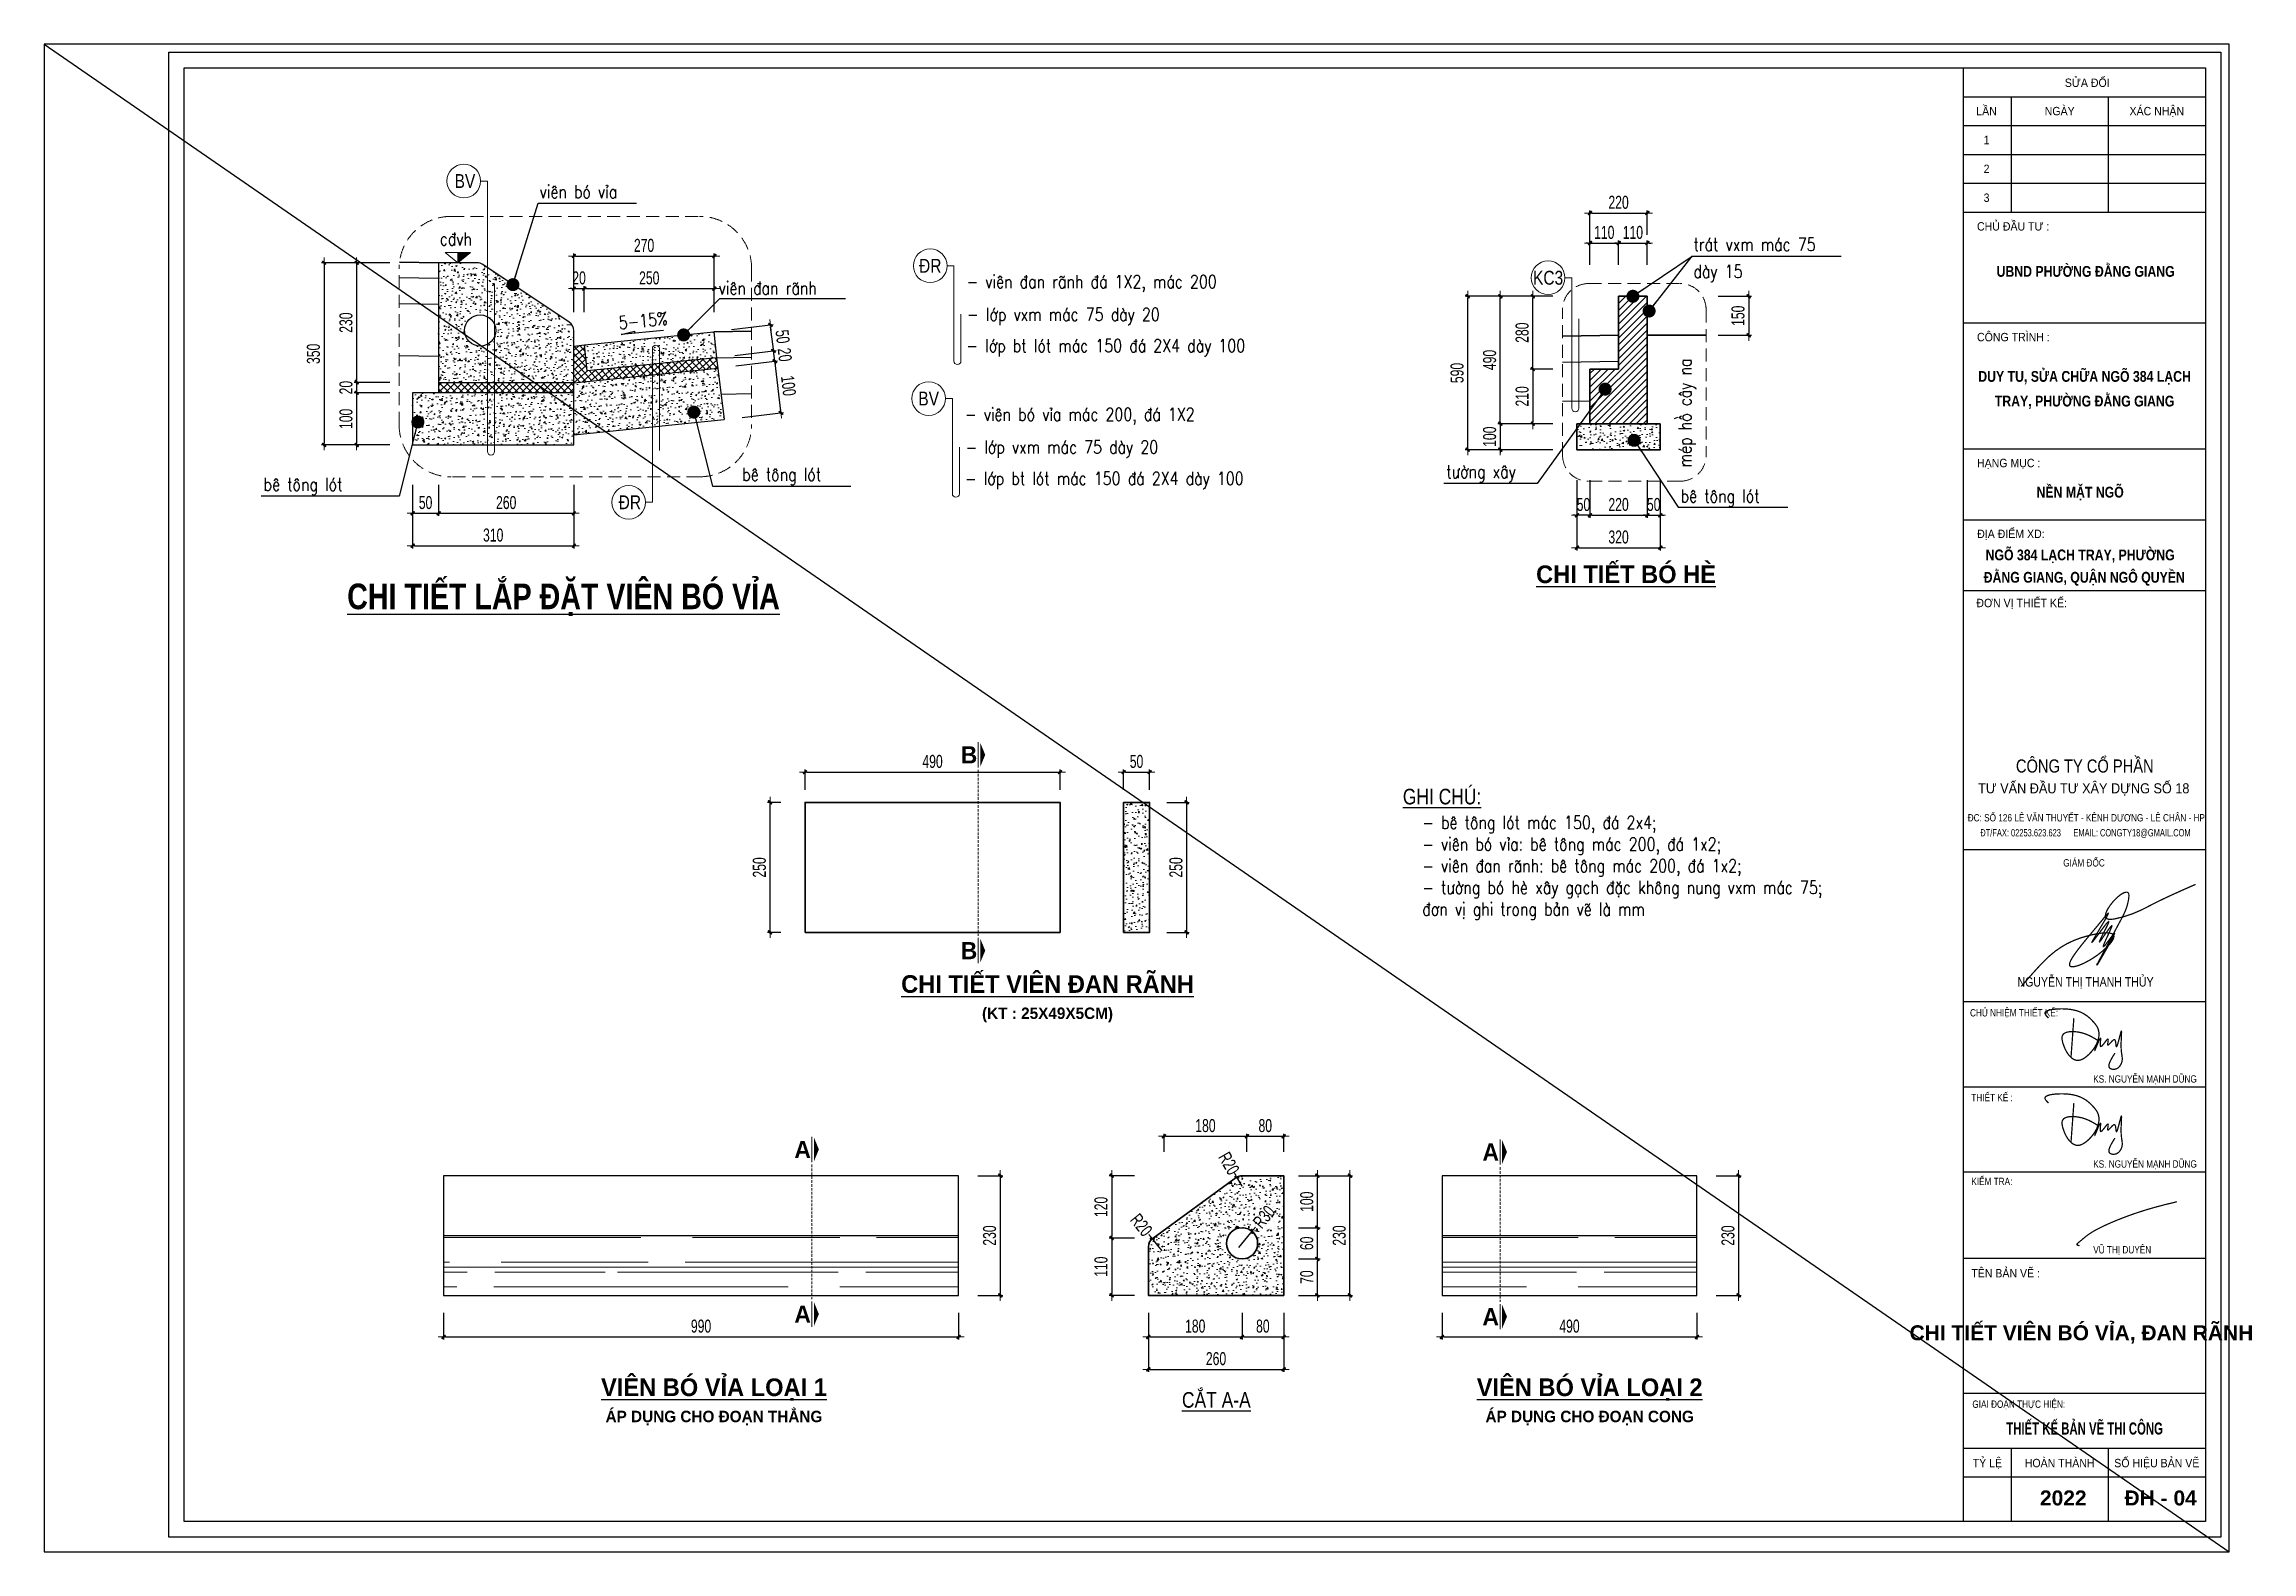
# Model space of a CAD drawing. Header units: millimetres. Extents: x -102634 to -54810, y 11643 to 27305.
# Drawn here: x -81634 to -73146, y 21507 to 27305 of the extents above; entities that cross this region are included whole.
import ezdxf
from ezdxf.enums import TextEntityAlignment as Align

# ---------------------------------------------------------------- set-up
doc = ezdxf.new("R2010")
doc.units = ezdxf.units.MM
doc.header["$MEASUREMENT"] = 0
doc.linetypes.add('HIDDEN', pattern=[0.375, 0.25, -0.125])
for name, color, linetype in [('BT7-THAY', 7, 'Continuous'), ('ENTTNTHIETKE1', 2, 'Continuous'), ('GHICHU', 7, 'Continuous'), ('KHUNGTEN', 5, 'Continuous'), ('NOI', 4, 'Continuous'), ('T.bao', 6, 'Continuous'), ('thep', 2, 'Continuous'), ('TXT', 5, 'Continuous')]:
    doc.layers.add(name, color=color, linetype=linetype)
for name, color, linetype, lineweight in [('cat BT', 40, 'Continuous', 35), ('HATCH', 252, 'Continuous', 9), ('ISO', 153, 'Continuous', 13), ('LC Dim', 8, 'Continuous', 18), ('LC Hatch', 252, 'Continuous', 9), ('LC ISO', 153, 'Continuous', 13), ('LC Khac', 4, 'Continuous', 9), ('LC MANH DUT', 35, 'HIDDEN', 5), ('LC Net dam 1', 30, 'Continuous', 30), ('LC Net manh', 239, 'Continuous', 5), ('LC Net thay', 7, 'Continuous', 25), ('LC Text1', 3, 'Continuous', 20), ('LC Text2', 7, 'Continuous', 25), ('net thay', 2, 'Continuous', 25)]:
    doc.layers.add(name, color=color, linetype=linetype, lineweight=lineweight)
doc.layers.add('KCS_Plotter', color=11, linetype='Continuous', plot=False)
doc.styles.add('General text 2', font='arial.ttf')
doc.styles.add('HOATBIF', font='hoatbif.shx', dxfattribs={"width": 0.7})
doc.styles.add('LC 1', font='')
doc.styles.add('LC 3', font='vnsimli.shx', dxfattribs={"width": 0.75})
doc.styles.add('LC3', font='', dxfattribs={"width": 0.8})
doc.styles.add('style1', font='')
doc.styles.add('T1', font='Vnsimli.shx', dxfattribs={"width": 0.8})
doc.styles.add('T2', font='', dxfattribs={"width": 0.8})
doc.styles.add('THANG2', font='')
doc.styles.add('VnAvantH-B', font='')
doc.styles.get('LC 1').set_extended_font_data('.VnAvantH', bold=True)
doc.styles.get('LC3').set_extended_font_data('.VnArialH', bold=True)
doc.styles.get('style1').set_extended_font_data('.VnAvantH')
doc.styles.get('T2').set_extended_font_data('.VnArialH')
doc.styles.get('THANG2').set_extended_font_data('.VnHelvetInsH', bold=True)
doc.styles.get('VnAvantH-B').set_extended_font_data('.VnAvantH', bold=True)
doc.dimstyles.new('1-100(1-25)', dxfattribs={"dimscale": 25, "dimtxt": 2.5, "dimasz": 0.35, "dimexe": 0.5, "dimexo": 0, "dimgap": 0.8, "dimtad": 1, "dimdec": 0, "dimzin": 0, "dimdsep": 46, "dimtxsty": 'HOATBIF', "dimblk1": 'DOT', "dimblk2": 'DOT', "dimsah": 1, "dimcen": -1, "dimdle": 1, "dimclrd": 256, "dimclre": 256, "dimclrt": 4, "dimadec": 3, "dimazin": 2, "dimtfac": 0.333333, "dimtdec": 0, "dimtix": 1, "dimtmove": 2, "dimatfit": 3, "dimldrblk": 'DOT', "dimfxl": 1, "dimtvp": 0.833333, "dimtolj": 1, "dimtzin": 0, "dimarcsym": 0})
pattern_1 = [(46.579445, (143050, -5928.49), (53.417873, -7.9076475), [5.625, -61.875]), (351.579445, (143050, -5928.49), (-7.021874, 56.934797), [4.5, -49.5]), (97.03089, (143054.45, -5929.15), (46.395998, 49.027148), [4.780514, -52.585658]), (42.763645, (143050.894, -5913.516), (79.15983, -17.16756), [8.4375, -92.8125]), (93.21508, (143057.49, -5914.95), (74.333784, 68.74628), [7.170776, -78.878532]), (347.76361, (143050.894, -5913.52), (74.333784, 68.74628), [6.75, -74.25]), (17.579445, (143058.157, -5917.707), (42.8866205, -32.813683), [5.625, -61.875]), (322.579445, (143058.157, -5917.707), (21.461067, 53.200567), [4.5, -49.5]), (68.03089, (143061.73, -5920.44), (64.347687, 20.386884), [4.780514, -52.585658]), (34.079445, (143050, -5928.49), (2.40001, 24.8681466), [0, -48.9, 0, -50.25, 0, -49.6875]), (4.079445, (143050, -5928.49), (21.4599935, 28.3509866), [0, -28.65, 0, -47.775, 0, -18.9375]), (324.079445, (143033.304, -5927.492), (39.8644275, -4.0773698), [0, -18.75, 0, -58.5, 0, -77.625]), (314.079445, (143025.817, -5927.044), (44.1089946, 4.8848356), [0, -24.375, 0, -38.85, 0, -55.125])]

msp = doc.modelspace()

# ---------------------------------------------------------------- texts
at = {"layer": 'GHICHU', "color": 0, "style": 'THANG2'}
for s, height, p in [('CHI TIÕT VI£N Bã VØA, §AN R·NH', 57.719, (-73801.3, 22320.6)), ('2022', 57.72, (-73871, 21685.4)), ('®h - 04', 57.72, (-73496.6, 21685.4))]:
    msp.add_text(s, height=height, dxfattribs=at).set_placement(p, align=Align.CENTER)
at = {"layer": 'LC Text1', "color": 3, "style": 'LC 3', "width": 0.8}
for s, p in [('viªn bã vØa', (-79728.7, 26712.9)), ('tr¸t vxm m¸c 75', (-75292.8, 26510)), ('dµy 15', (-75292.8, 26406.1)), ('viªn ®an r·nh', (-79040.5, 26342.3)), ('bª t«ng lãt', (-80790.3, 25587.6)), ('bª t«ng lãt', (-78950, 25625.7)), ('t\xadêng x©y', (-76243.3, 25636.8)), ('bª t«ng lãt', (-75342.1, 25542.8))]:
    msp.add_text(s, height=50, dxfattribs=at).set_placement(p)
for s, height, rotation, p in [('- viªn ®an r·nh ®¸ 1X2, m¸c 200', 50.002, 359.99922, (-78087.4, 26367.4)), ('5-15%%%', 50, 5.71059, (-79422.3, 26207.8)), ('- líp vxm m¸c 75 dµy 20', 50.002, 359.99922, (-78085.3, 26241.2)), ('- líp bt lãt m¸c 150 ®¸ 2X4 dµy 100', 50.002, 359.99922, (-78087.8, 26120.8)), ('mÐp hå c©y na', 50, 90, (-75300.8, 25678.6)), ('- viªn bã vØa m¸c 200, ®¸ 1X2', 50.002, 359.99922, (-78093.3, 25857)), ('- líp vxm m¸c 75 dµy 20', 50.002, 359.99922, (-78091.3, 25730.7)), ('- líp bt lãt m¸c 150 ®¸ 2X4 dµy 100', 50.002, 359.99922, (-78093.7, 25610.3))]:
    msp.add_text(s, height=height, rotation=rotation, dxfattribs=at).set_placement(p)
at = {"layer": 'LC Text1', "color": 3, "insert": (-76335.4, 24337.1), "char_height": 50.002, "width": 1509.133, "attachment_point": 1, "rotation": 359.99922, "style": 'LC 3'}
msp.add_mtext('{\\W0.8;- bª t«ng lãt m¸c 150, ®¸ 2x4;\\P- viªn bã vØa: bª t«ng m¸c 200, ®¸ 1x2;\\P- viªn ®an r·nh: bª t«ng m¸c 200, ®¸ 1x2;\\P- t\xadêng bã hÌ x©y g¹ch ®Æc kh«ng nung vxm m¸c 75;\\P®¬n vÞ ghi trong b¶n vÏ lµ mm}', dxfattribs=at)
at = {"layer": 'LC Text2', "style": 'T2', "width": 0.8}
for s, height, p in [('%%Ughi chó:', 60.002, (-76410.2, 24381.6, 0)), ('%%Uc¾t a-a', 60, (-77259.4, 22061.4))]:
    msp.add_text(s, height=height, rotation=359.99922, dxfattribs=at).set_placement(p)

# ---------------------------------------------------------------- blocks, each defined once
blk = doc.blocks.new('DOT')
at = {"layer": 'LC Dim'}
blk.add_line((-3, 0), (3, 0), dxfattribs=at)
at = {"layer": 'LC Dim', "color": 4}
blk.add_line((-1, -1), (1, 1), dxfattribs=at)
blk.add_lwpolyline([(0.5, 1), (-1, -0.5), (-0.5, -1), (1, 0.5)], close=True, dxfattribs=at)
blk = doc.blocks.new('*D30')
at = {"layer": 'Defpoints', "color": 0, "transparency": 16777216}
for p in [(-78043.8, 22953.5), (-78043.8, 22493.5), (-77957.9, 22493.5)]:
    blk.add_point(p, dxfattribs=at)
at = {"layer": 'LC Dim', "lineweight": -2, "transparency": 16777216}
for p, q in [((-78043.8, 22953.5), (-77947.9, 22953.5)), ((-77957.9, 22946.5), (-77957.9, 22500.5)), ((-78043.8, 22493.5), (-77947.9, 22493.5))]:
    blk.add_line(p, q, dxfattribs=at)
at = {"layer": 'LC Dim', "lineweight": -2, "transparency": 16777216, "xscale": 7, "yscale": 7, "zscale": 7}
for p, rotation in [((-77957.9, 22953.5), 90), ((-77957.9, 22493.5), 270)]:
    blk.add_blockref('DOT', p, dxfattribs=dict(at, rotation=rotation))
at = {"layer": 'LC Dim', "color": 4, "transparency": 16777216, "insert": (-77998.9, 22723.5), "char_height": 50, "attachment_point": 5, "rotation": 90, "style": 'HOATBIF'}
blk.add_mtext('\\A1;230', dxfattribs=at)
blk = doc.blocks.new('_Dot')
at = {"color": 0, "linetype": 'ByBlock', "lineweight": -2}
blk.add_line((-0.5, 0), (-1, 0), dxfattribs=at)
at = {"color": 0, "linetype": 'ByBlock', "const_width": 0.5}
blk.add_lwpolyline([(-0.25, 0, 1), (0.25, 0, 1)], format="xyb", close=True, dxfattribs=at)
blk = doc.blocks.new('*D31')
at = {"layer": 'Defpoints', "color": 0, "transparency": 16777216}
for p in [(-80098.2, 22426.6), (-78118.2, 22426.6), (-78118.2, 22333.8)]:
    blk.add_point(p, dxfattribs=at)
at = {"layer": 'LC Dim', "lineweight": -2, "transparency": 16777216}
for p, q in [((-80098.2, 22426.6), (-80098.2, 22323.8)), ((-78118.2, 22426.6), (-78118.2, 22323.8)), ((-80091.2, 22333.8), (-78125.2, 22333.8))]:
    blk.add_line(p, q, dxfattribs=at)
at = {"layer": 'LC Dim', "lineweight": -2, "transparency": 16777216, "xscale": 7, "yscale": 7, "zscale": 7, "rotation": 180}
blk.add_blockref('DOT', (-80098.2, 22333.8), dxfattribs=at)
at = {"layer": 'LC Dim', "lineweight": -2, "transparency": 16777216, "xscale": 7, "yscale": 7, "zscale": 7}
blk.add_blockref('DOT', (-78118.2, 22333.8), dxfattribs=at)
at = {"layer": 'LC Dim', "color": 4, "transparency": 16777216, "insert": (-79108.2, 22374.8), "char_height": 50, "attachment_point": 5, "style": 'HOATBIF'}
blk.add_mtext('\\A1;990', dxfattribs=at)
blk = doc.blocks.new('*D32')
at = {"layer": 'Defpoints', "color": 0, "transparency": 16777216}
for p in [(-77009.8, 23105.1), (-77328.2, 23045.3), (-77009.8, 23045.3)]:
    blk.add_point(p, dxfattribs=at)
at = {"layer": 'LC Dim', "lineweight": -2, "transparency": 16777216}
for p, q in [((-77328.2, 23045.3), (-77328.2, 23115.1)), ((-77321.2, 23105.1), (-77016.8, 23105.1)), ((-77009.8, 23045.3), (-77009.8, 23115.1))]:
    blk.add_line(p, q, dxfattribs=at)
at = {"layer": 'LC Dim', "lineweight": -2, "transparency": 16777216, "xscale": 7, "yscale": 7, "zscale": 7, "rotation": 180}
blk.add_blockref('DOT', (-77328.2, 23105.1), dxfattribs=at)
at = {"layer": 'LC Dim', "lineweight": -2, "transparency": 16777216, "xscale": 7, "yscale": 7, "zscale": 7}
blk.add_blockref('DOT', (-77009.8, 23105.1), dxfattribs=at)
at = {"layer": 'LC Dim', "color": 4, "transparency": 16777216, "insert": (-77169, 23146.1), "char_height": 50, "attachment_point": 5, "style": 'HOATBIF'}
blk.add_mtext('\\A1;180', dxfattribs=at)
blk = doc.blocks.new('*D33')
at = {"layer": 'Defpoints', "color": 0, "transparency": 16777216}
for p in [(-76868.3, 23105.1), (-77009.8, 23045.3), (-76868.3, 23045.3)]:
    blk.add_point(p, dxfattribs=at)
at = {"layer": 'LC Dim', "lineweight": -2, "transparency": 16777216}
for p, q in [((-77009.8, 23045.3), (-77009.8, 23115.1)), ((-77002.8, 23105.1), (-76875.3, 23105.1)), ((-76868.3, 23045.3), (-76868.3, 23115.1))]:
    blk.add_line(p, q, dxfattribs=at)
at = {"layer": 'LC Dim', "lineweight": -2, "transparency": 16777216, "xscale": 7, "yscale": 7, "zscale": 7, "rotation": 180}
blk.add_blockref('DOT', (-77009.8, 23105.1), dxfattribs=at)
at = {"layer": 'LC Dim', "lineweight": -2, "transparency": 16777216, "xscale": 7, "yscale": 7, "zscale": 7}
blk.add_blockref('DOT', (-76868.3, 23105.1), dxfattribs=at)
at = {"layer": 'LC Dim', "color": 4, "transparency": 16777216, "insert": (-76939, 23146.1), "char_height": 50, "attachment_point": 5, "style": 'HOATBIF'}
blk.add_mtext('\\A1;80', dxfattribs=at)
blk = doc.blocks.new('*D34')
at = {"layer": 'Defpoints', "color": 0, "transparency": 16777216}
for p in [(-77388.3, 22426.6), (-77028.3, 22426.6), (-77028.3, 22333.8)]:
    blk.add_point(p, dxfattribs=at)
at = {"layer": 'LC Dim', "lineweight": -2, "transparency": 16777216}
for p, q in [((-77388.3, 22426.6), (-77388.3, 22323.8)), ((-77028.3, 22426.6), (-77028.3, 22323.8)), ((-77381.3, 22333.8), (-77035.3, 22333.8))]:
    blk.add_line(p, q, dxfattribs=at)
at = {"layer": 'LC Dim', "lineweight": -2, "transparency": 16777216, "xscale": 7, "yscale": 7, "zscale": 7, "rotation": 180}
blk.add_blockref('DOT', (-77388.3, 22333.8), dxfattribs=at)
at = {"layer": 'LC Dim', "lineweight": -2, "transparency": 16777216, "xscale": 7, "yscale": 7, "zscale": 7}
blk.add_blockref('DOT', (-77028.3, 22333.8), dxfattribs=at)
at = {"layer": 'LC Dim', "color": 4, "transparency": 16777216, "insert": (-77208.3, 22374.8), "char_height": 50, "attachment_point": 5, "style": 'HOATBIF'}
blk.add_mtext('\\A1;180', dxfattribs=at)
blk = doc.blocks.new('*D35')
at = {"layer": 'Defpoints', "color": 0, "transparency": 16777216}
for p in [(-77028.3, 22426.6), (-76868.3, 22426.6), (-76868.3, 22333.8)]:
    blk.add_point(p, dxfattribs=at)
at = {"layer": 'LC Dim', "lineweight": -2, "transparency": 16777216}
for p, q in [((-77028.3, 22426.6), (-77028.3, 22323.8)), ((-76868.3, 22426.6), (-76868.3, 22323.8)), ((-77021.3, 22333.8), (-76875.3, 22333.8))]:
    blk.add_line(p, q, dxfattribs=at)
at = {"layer": 'LC Dim', "lineweight": -2, "transparency": 16777216, "xscale": 7, "yscale": 7, "zscale": 7, "rotation": 180}
blk.add_blockref('DOT', (-77028.3, 22333.8), dxfattribs=at)
at = {"layer": 'LC Dim', "lineweight": -2, "transparency": 16777216, "xscale": 7, "yscale": 7, "zscale": 7}
blk.add_blockref('DOT', (-76868.3, 22333.8), dxfattribs=at)
at = {"layer": 'LC Dim', "color": 4, "transparency": 16777216, "insert": (-76948.3, 22374.8), "char_height": 50, "attachment_point": 5, "style": 'HOATBIF'}
blk.add_mtext('\\A1;80', dxfattribs=at)
blk = doc.blocks.new('*D36')
at = {"layer": 'Defpoints', "color": 0, "transparency": 16777216}
for p in [(-77388.3, 22426.6), (-76868.3, 22426.6), (-76868.3, 22208.8)]:
    blk.add_point(p, dxfattribs=at)
at = {"layer": 'LC Dim', "lineweight": -2, "transparency": 16777216}
for p, q in [((-77388.3, 22426.6), (-77388.3, 22198.8)), ((-76868.3, 22426.6), (-76868.3, 22198.8)), ((-77381.3, 22208.8), (-76875.3, 22208.8))]:
    blk.add_line(p, q, dxfattribs=at)
at = {"layer": 'LC Dim', "lineweight": -2, "transparency": 16777216, "xscale": 7, "yscale": 7, "zscale": 7, "rotation": 180}
blk.add_blockref('DOT', (-77388.3, 22208.8), dxfattribs=at)
at = {"layer": 'LC Dim', "lineweight": -2, "transparency": 16777216, "xscale": 7, "yscale": 7, "zscale": 7}
blk.add_blockref('DOT', (-76868.3, 22208.8), dxfattribs=at)
at = {"layer": 'LC Dim', "color": 4, "transparency": 16777216, "insert": (-77128.3, 22249.8), "char_height": 50, "attachment_point": 5, "style": 'HOATBIF'}
blk.add_mtext('\\A1;260', dxfattribs=at)
blk = doc.blocks.new('*D22')
at = {"layer": 'Defpoints', "color": 0, "transparency": 16777216}
for p in [(-77441.9, 22953.5), (-77529.5, 22713.5), (-77441.9, 22713.5)]:
    blk.add_point(p, dxfattribs=at)
at = {"layer": 'LC Dim', "lineweight": -2, "transparency": 16777216}
for p, q in [((-77441.9, 22953.5), (-77539.5, 22953.5)), ((-77529.5, 22946.5), (-77529.5, 22720.5)), ((-77441.9, 22713.5), (-77539.5, 22713.5))]:
    blk.add_line(p, q, dxfattribs=at)
at = {"layer": 'LC Dim', "lineweight": -2, "transparency": 16777216, "xscale": 7, "yscale": 7, "zscale": 7}
for p, rotation in [((-77529.5, 22953.5), 90), ((-77529.5, 22713.5), 270)]:
    blk.add_blockref('DOT', p, dxfattribs=dict(at, rotation=rotation))
at = {"layer": 'LC Dim', "color": 4, "transparency": 16777216, "insert": (-77570.5, 22833.5), "char_height": 50, "attachment_point": 5, "rotation": 90, "style": 'HOATBIF'}
blk.add_mtext('\\A1;120', dxfattribs=at)
blk = doc.blocks.new('*D23')
at = {"layer": 'Defpoints', "color": 0, "transparency": 16777216}
for p in [(-77441.9, 22713.5), (-77529.5, 22493.5), (-77441.9, 22493.5)]:
    blk.add_point(p, dxfattribs=at)
at = {"layer": 'LC Dim', "lineweight": -2, "transparency": 16777216}
for p, q in [((-77441.9, 22713.5), (-77539.5, 22713.5)), ((-77529.5, 22706.5), (-77529.5, 22500.5)), ((-77441.9, 22493.5), (-77539.5, 22493.5))]:
    blk.add_line(p, q, dxfattribs=at)
at = {"layer": 'LC Dim', "lineweight": -2, "transparency": 16777216, "xscale": 7, "yscale": 7, "zscale": 7}
for p, rotation in [((-77529.5, 22713.5), 90), ((-77529.5, 22493.5), 270)]:
    blk.add_blockref('DOT', p, dxfattribs=dict(at, rotation=rotation))
at = {"layer": 'LC Dim', "color": 4, "transparency": 16777216, "insert": (-77570.5, 22603.5), "char_height": 50, "attachment_point": 5, "rotation": 90, "style": 'HOATBIF'}
blk.add_mtext('\\A1;110', dxfattribs=at)
blk = doc.blocks.new('*D24')
at = {"layer": 'Defpoints', "color": 0, "transparency": 16777216}
for p in [(-77373.4, 22711.3), (-77348.3, 22680.2)]:
    blk.add_point(p, dxfattribs=at)
at = {"layer": 'LC Dim', "lineweight": -2, "transparency": 16777216}
blk.add_line((-77335.7, 22664.6), (-77369, 22705.9), dxfattribs=at)
at = {"layer": 'LC Dim', "lineweight": -2, "transparency": 16777216, "xscale": 7, "yscale": 7, "zscale": 7, "rotation": 128.842025646271}
blk.add_blockref('DOT', (-77373.4, 22711.3), dxfattribs=at)
at = {"layer": 'LC Dim', "color": 4, "transparency": 16777216, "insert": (-77415.7, 22764), "char_height": 50, "attachment_point": 5, "rotation": 308.84203, "style": 'HOATBIF'}
blk.add_mtext('\\A1;R20', dxfattribs=at)
blk = doc.blocks.new('*D25')
at = {"layer": 'Defpoints', "color": 0, "transparency": 16777216}
for p in [(-77048.4, 22948.1), (-77028.4, 22913.5)]:
    blk.add_point(p, dxfattribs=at)
at = {"layer": 'LC Dim', "lineweight": -2, "transparency": 16777216}
for p, q in [((-77051.9, 22954.2), (-77055.4, 22960.2)), ((-77028.4, 22913.5), (-77048.4, 22948.1))]:
    blk.add_line(p, q, dxfattribs=at)
at = {"layer": 'LC Dim', "lineweight": -2, "transparency": 16777216, "xscale": 7, "yscale": 7, "zscale": 7, "rotation": 300.036172130018}
blk.add_blockref('DOT', (-77048.4, 22948.1), dxfattribs=at)
at = {"layer": 'LC Dim', "color": 4, "transparency": 16777216, "insert": (-77078.8, 23000.7), "char_height": 50, "attachment_point": 5, "rotation": 300.03617, "style": 'HOATBIF'}
blk.add_mtext('\\A1;R20', dxfattribs=at)
blk = doc.blocks.new('*D26')
at = {"layer": 'Defpoints', "color": 0, "transparency": 16777216}
for p in [(-76811.4, 22633.5), (-76738.5, 22633.5), (-76811.4, 22493.5)]:
    blk.add_point(p, dxfattribs=at)
at = {"layer": 'LC Dim', "lineweight": -2, "transparency": 16777216}
for p, q in [((-76811.4, 22633.5), (-76728.5, 22633.5)), ((-76738.5, 22500.5), (-76738.5, 22626.5)), ((-76811.4, 22493.5), (-76728.5, 22493.5))]:
    blk.add_line(p, q, dxfattribs=at)
at = {"layer": 'LC Dim', "lineweight": -2, "transparency": 16777216, "xscale": 7, "yscale": 7, "zscale": 7}
for p, rotation in [((-76738.5, 22633.5), 90), ((-76738.5, 22493.5), 270)]:
    blk.add_blockref('DOT', p, dxfattribs=dict(at, rotation=rotation))
at = {"layer": 'LC Dim', "color": 4, "transparency": 16777216, "insert": (-76779.5, 22563.5), "char_height": 50, "attachment_point": 5, "rotation": 90, "style": 'HOATBIF'}
blk.add_mtext('\\A1;70', dxfattribs=at)
blk = doc.blocks.new('*D27')
at = {"layer": 'Defpoints', "color": 0, "transparency": 16777216}
for p in [(-76811.4, 22753.5), (-76738.5, 22753.5), (-76811.4, 22633.5)]:
    blk.add_point(p, dxfattribs=at)
at = {"layer": 'LC Dim', "lineweight": -2, "transparency": 16777216}
for p, q in [((-76811.4, 22753.5), (-76728.5, 22753.5)), ((-76738.5, 22640.5), (-76738.5, 22746.5)), ((-76811.4, 22633.5), (-76728.5, 22633.5))]:
    blk.add_line(p, q, dxfattribs=at)
at = {"layer": 'LC Dim', "lineweight": -2, "transparency": 16777216, "xscale": 7, "yscale": 7, "zscale": 7}
for p, rotation in [((-76738.5, 22753.5), 90), ((-76738.5, 22633.5), 270)]:
    blk.add_blockref('DOT', p, dxfattribs=dict(at, rotation=rotation))
at = {"layer": 'LC Dim', "color": 4, "transparency": 16777216, "insert": (-76779.5, 22693.5), "char_height": 50, "attachment_point": 5, "rotation": 90, "style": 'HOATBIF'}
blk.add_mtext('\\A1;60', dxfattribs=at)
blk = doc.blocks.new('*D28')
at = {"layer": 'Defpoints', "color": 0, "transparency": 16777216}
for p in [(-76811.4, 22953.5), (-76738.5, 22953.5), (-76811.4, 22753.5)]:
    blk.add_point(p, dxfattribs=at)
at = {"layer": 'LC Dim', "lineweight": -2, "transparency": 16777216}
for p, q in [((-76811.4, 22953.5), (-76728.5, 22953.5)), ((-76738.5, 22760.5), (-76738.5, 22946.5)), ((-76811.4, 22753.5), (-76728.5, 22753.5))]:
    blk.add_line(p, q, dxfattribs=at)
at = {"layer": 'LC Dim', "lineweight": -2, "transparency": 16777216, "xscale": 7, "yscale": 7, "zscale": 7}
for p, rotation in [((-76738.5, 22953.5), 90), ((-76738.5, 22753.5), 270)]:
    blk.add_blockref('DOT', p, dxfattribs=dict(at, rotation=rotation))
at = {"layer": 'LC Dim', "color": 4, "transparency": 16777216, "insert": (-76779.5, 22853.5), "char_height": 50, "attachment_point": 5, "rotation": 90, "style": 'HOATBIF'}
blk.add_mtext('\\A1;100', dxfattribs=at)
blk = doc.blocks.new('*D29')
at = {"layer": 'Defpoints', "color": 0, "transparency": 16777216}
for p in [(-77028.3, 22693.5), (-76989.9, 22739.6)]:
    blk.add_point(p, dxfattribs=at)
at = {"layer": 'LC Dim', "lineweight": -2, "transparency": 16777216}
blk.add_line((-77041.1, 22678.1), (-76994.4, 22734.2), dxfattribs=at)
at = {"layer": 'LC Dim', "lineweight": -2, "transparency": 16777216, "xscale": 7, "yscale": 7, "zscale": 7, "rotation": 50.24277308274694}
blk.add_blockref('DOT', (-76989.9, 22739.6), dxfattribs=at)
at = {"layer": 'LC Dim', "color": 4, "transparency": 16777216, "insert": (-76943.8, 22795.1), "char_height": 50, "attachment_point": 5, "rotation": 50.24277, "style": 'HOATBIF'}
blk.add_mtext('\\A1;R30', dxfattribs=at)
blk = doc.blocks.new('*D37')
at = {"layer": 'Defpoints', "color": 0, "transparency": 16777216}
for p in [(-76811.4, 22953.5), (-76613.5, 22953.5), (-76811.4, 22493.5)]:
    blk.add_point(p, dxfattribs=at)
at = {"layer": 'LC Dim', "lineweight": -2, "transparency": 16777216}
for p, q in [((-76811.4, 22953.5), (-76603.5, 22953.5)), ((-76613.5, 22500.5), (-76613.5, 22946.5)), ((-76811.4, 22493.5), (-76603.5, 22493.5))]:
    blk.add_line(p, q, dxfattribs=at)
at = {"layer": 'LC Dim', "lineweight": -2, "transparency": 16777216, "xscale": 7, "yscale": 7, "zscale": 7}
for p, rotation in [((-76613.5, 22953.5), 90), ((-76613.5, 22493.5), 270)]:
    blk.add_blockref('DOT', p, dxfattribs=dict(at, rotation=rotation))
at = {"layer": 'LC Dim', "color": 4, "transparency": 16777216, "insert": (-76654.5, 22723.5), "char_height": 50, "attachment_point": 5, "rotation": 90, "style": 'HOATBIF'}
blk.add_mtext('\\A1;230', dxfattribs=at)
blk = doc.blocks.new('*U38')
at = {"layer": 'LC Khac', "color": 1, "ltscale": 2}
for p, q in [((0, 485), (0, 0)), ((0, -2681), (0, -3166))]:
    blk.add_line(p, q, dxfattribs=at)
for points in [[(134, 243, 0, 471, 0), (37, 243, 275, 275, 0)], [(134, -2923, 0, 471, 0), (37, -2923, 275, 275, 0)]]:
    blk.add_lwpolyline(points, format="xyseb", dxfattribs=at)
at = {"layer": 'LC MANH DUT', "ltscale": 200}
blk.add_line((0, -49), (0, -2637), dxfattribs=at)
at = {"ltscale": 2, "style": 'LC 1'}
for p in [(-179, 243), (-179, -2923)]:
    blk.add_attdef('LC', text='', height=330, dxfattribs=at).set_placement(p, align=Align.MIDDLE_CENTER)
blk = doc.blocks.new('chu ki Miss Duyen')
at = {"layer": 'ISO', "ltscale": 2, "const_width": 40}
blk.add_lwpolyline([(843, 225), (838, 225), (836, 225), (834, 225), (832, 225), (830, 226), (828, 226), (827, 226), (826, 226), (825, 226), (824, 226), (823, 226), (821, 226), (820, 227), (819, 227), (818, 227), (817, 227), (816, 227), (815, 227), (814, 227), (813, 228), (812, 228), (810, 228), (809, 228), (808, 228), (807, 229), (806, 229), (805, 229), (804, 229), (803, 230), (801, 230), (800, 230), (799, 230), (798, 231), (797, 231), (795, 231), (794, 232), (793, 232), (792, 232), (791, 233), (789, 233), (788, 233), (787, 234), (786, 234), (785, 235), (783, 235), (782, 235), (781, 236), (780, 236), (779, 237), (778, 237), (777, 238), (776, 238), (776, 238), (775, 238), (775, 239), (774, 239), (774, 239), (773, 239), (773, 240), (772, 240), (771, 240), (771, 240), (770, 241), (770, 241), (769, 241), (769, 242), (768, 242), (768, 242), (767, 242), (767, 243), (766, 243), (766, 243), (765, 244), (765, 244), (765, 244), (764, 245), (764, 245), (763, 245), (763, 246), (762, 246), (762, 246), (762, 247), (761, 247), (761, 247), (760, 248), (760, 248), (760, 248), (759, 249), (759, 249), (759, 249), (758, 250), (758, 250), (758, 250), (758, 251), (757, 251), (757, 251), (757, 252), (756, 252), (756, 253), (756, 253), (756, 253), (756, 254), (755, 254), (755, 255), (755, 255), (755, 255), (755, 256), (755, 256), (754, 257), (754, 257), (754, 257), (754, 258), (754, 258), (754, 259), (754, 259), (754, 260), (754, 260), (754, 260), (754, 261), (754, 261), (754, 262), (754, 262), (754, 263), (754, 263), (754, 263), (754, 264), (754, 264), (754, 265), (754, 265), (754, 266), (754, 266), (754, 267), (754, 267), (755, 268), (755, 268), (755, 269), (755, 269), (755, 270), (755, 270), (755, 270), (756, 271), (756, 271), (756, 272), (756, 272), (756, 273), (757, 273), (757, 274), (757, 274), (757, 275), (758, 275), (758, 276), (758, 276), (758, 277), (759, 277), (759, 278), (759, 278), (759, 279), (760, 279), (760, 280), (760, 280), (761, 281), (761, 281), (761, 282), (762, 282), (762, 283), (762, 283), (763, 284), (763, 284), (763, 285), (764, 285), (764, 286), (764, 286), (765, 287), (766, 288), (767, 289), (767, 290), (768, 291), (769, 293), (770, 294), (771, 295), (771, 296), (772, 297), (773, 298), (774, 299), (775, 300), (776, 301), (777, 302), (778, 303), (778, 304), (780, 306), (781, 307), (782, 308), (783, 309), (784, 310), (785, 311), (786, 312), (786, 312), (787, 313), (788, 314), (789, 315), (790, 316), (791, 317), (792, 318), (792, 319), (793, 320), (794, 321), (795, 322), (796, 323), (797, 324), (797, 324), (798, 325), (799, 326), (800, 327), (801, 328), (801, 329), (802, 330), (803, 330), (804, 331), (805, 332), (805, 333), (806, 334), (807, 335), (808, 336), (808, 336), (809, 337), (810, 338), (811, 339), (811, 340), (812, 340), (813, 341), (814, 343), (816, 344), (817, 346), (819, 348), (820, 349), (822, 351), (823, 352), (824, 354), (826, 355), (827, 357), (829, 358), (830, 360), (831, 361), (834, 364), (840, 370), (842, 372), (845, 376), (848, 379), (851, 382), (853, 386), (856, 389), (859, 392), (862, 395), (865, 398), (867, 401), (870, 404), (873, 407), (876, 411), (879, 414), (882, 417), (885, 420), (887, 423), (890, 427), (893, 430), (896, 433), (899, 436), (902, 440), (905, 443), (908, 446), (911, 449), (914, 453), (917, 456), (920, 459), (923, 462), (926, 466), (928, 469), (931, 472), (934, 476), (937, 479), (940, 482), (943, 486), (946, 489), (949, 492), (953, 495), (956, 499), (959, 502), (962, 505), (965, 509), (968, 512), (971, 515), (974, 519), (977, 522), (980, 525), (983, 529), (986, 532), (989, 535), (992, 538), (996, 542), (999, 545), (1002, 548), (1005, 552), (1008, 555), (1011, 558), (1014, 561), (1017, 565), (1021, 568), (1024, 571), (1027, 574), (1030, 578), (1033, 581), (1036, 584), (1040, 587), (1043, 591), (1046, 594), (1049, 596), (1052, 600), (1056, 603), (1059, 606), (1062, 610), (1065, 613), (1069, 616), (1072, 619), (1075, 622), (1078, 625), (1082, 628), (1085, 631), (1088, 634), (1091, 637), (1095, 640), (1098, 643), (1101, 646), (1105, 649), (1108, 652), (1111, 655), (1114, 658), (1118, 661), (1121, 664), (1124, 667), (1128, 670), (1131, 673), (1134, 676), (1138, 679), (1141, 682), (1144, 685), (1148, 688), (1151, 691), (1154, 694), (1158, 697), (1161, 700), (1165, 702), (1168, 705), (1171, 708), (1175, 711), (1178, 714), (1182, 717), (1185, 720), (1188, 722), (1192, 725), (1195, 728), (1199, 731), (1202, 734), (1205, 736), (1209, 739), (1212, 742), (1216, 745), (1219, 747), (1223, 750), (1226, 753), (1229, 756), (1233, 758), (1236, 761), (1240, 764), (1243, 767), (1247, 769), (1250, 772), (1254, 775), (1257, 777), (1261, 780), (1264, 783), (1268, 785), (1271, 788), (1275, 791), (1278, 793), (1282, 796), (1285, 799), (1289, 801), (1292, 804), (1296, 807), (1299, 809), (1303, 812), (1306, 815), (1310, 817), (1313, 820), (1317, 822), (1320, 825), (1324, 828), (1327, 830), (1331, 833), (1335, 835), (1338, 838), (1342, 840), (1345, 843), (1349, 846), (1352, 848), (1356, 851), (1360, 853), (1363, 856), (1367, 858), (1370, 861), (1374, 863), (1377, 866), (1381, 868), (1385, 871), (1392, 876), (1399, 881), (1406, 886), (1413, 891), (1421, 896), (1428, 901), (1435, 906), (1442, 911), (1447, 915), (1457, 921), (1464, 926), (1471, 931), (1479, 936), (1486, 941), (1493, 946), (1501, 950), (1508, 955), (1515, 960), (1523, 965), (1530, 970), (1537, 975), (1545, 980), (1552, 984), (1559, 989), (1567, 994), (1574, 999), (1582, 1004), (1589, 1008), (1596, 1013), (1604, 1018), (1611, 1023), (1619, 1028), (1626, 1032), (1634, 1037), (1641, 1042), (1648, 1046), (1656, 1051), (1663, 1056), (1671, 1061), (1678, 1065), (1686, 1070), (1693, 1075), (1701, 1079), (1708, 1084), (1716, 1089), (1723, 1093), (1731, 1098), (1738, 1103), (1746, 1107), (1753, 1112), (1761, 1116), (1769, 1121), (1776, 1126), (1784, 1130), (1791, 1135), (1799, 1139), (1806, 1144), (1814, 1148), (1822, 1153), (1829, 1158), (1837, 1162), (1844, 1167), (1852, 1171), (1860, 1176), (1867, 1180), (1875, 1185), (1882, 1189), (1890, 1194), (1898, 1198), (1905, 1203), (1913, 1207), (1921, 1212), (1928, 1216), (1936, 1220), (1943, 1225), (1951, 1229), (1959, 1234), (1964, 1237), (1974, 1243), (1982, 1247), (1989, 1251), (1997, 1256), (2005, 1260), (2012, 1265), (2020, 1269), (2028, 1273), (2036, 1278), (2043, 1282), (2051, 1286), (2059, 1291), (2066, 1295), (2074, 1299), (2082, 1304), (2089, 1308), (2097, 1312), (2105, 1317), (2113, 1321), (2120, 1325), (2128, 1330), (2136, 1334), (2144, 1338), (2151, 1342), (2159, 1347), (2167, 1351), (2175, 1355), (2182, 1359), (2190, 1364), (2198, 1368), (2206, 1372), (2213, 1376), (2221, 1381), (2229, 1385), (2237, 1389), (2244, 1393), (2252, 1397), (2260, 1402), (2268, 1406), (2276, 1410), (2283, 1414), (2291, 1418), (2299, 1422), (2307, 1426), (2315, 1431), (2322, 1435), (2330, 1439), (2338, 1443), (2346, 1447), (2354, 1451), (2361, 1455), (2369, 1459), (2377, 1464), (2385, 1468), (2393, 1472), (2401, 1476), (2408, 1480), (2416, 1484), (2424, 1488), (2432, 1492), (2440, 1496), (2448, 1500), (2456, 1504), (2463, 1508), (2471, 1512), (2479, 1516), (2487, 1520), (2495, 1524), (2503, 1528), (2511, 1532), (2519, 1536), (2526, 1540), (2534, 1544), (2542, 1548), (2550, 1552), (2558, 1556), (2566, 1560), (2574, 1564), (2582, 1568), (2590, 1572), (2598, 1575), (2606, 1579), (2613, 1583), (2621, 1587), (2629, 1591), (2637, 1595), (2645, 1599), (2653, 1603), (2661, 1607), (2669, 1610), (2677, 1614), (2685, 1618), (2693, 1622), (2701, 1626), (2709, 1630), (2717, 1633), (2725, 1637), (2733, 1641), (2741, 1645), (2749, 1649), (2756, 1652), (2764, 1656), (2772, 1660), (2780, 1664), (2788, 1668), (2796, 1671), (2804, 1675), (2812, 1679), (2820, 1683), (2828, 1686), (2836, 1690), (2844, 1694), (2852, 1698), (2860, 1701), (2868, 1705), (2876, 1709), (2884, 1712), (2892, 1716), (2900, 1720), (2908, 1723), (2916, 1727), (2925, 1731), (2933, 1734), (2941, 1738), (2949, 1742), (2957, 1745), (2965, 1749), (2973, 1753), (2981, 1756), (2989, 1760), (2997, 1763), (3005, 1767), (3013, 1771), (3021, 1774), (3029, 1778), (3037, 1781), (3045, 1785), (3053, 1789), (3061, 1792), (3069, 1796), (3078, 1799), (3086, 1803), (3094, 1806), (3102, 1810), (3110, 1813), (3118, 1817), (3126, 1820), (3134, 1824), (3142, 1827), (3150, 1831), (3156, 1833), (3167, 1838), (3175, 1841), (3183, 1845), (3191, 1848), (3199, 1852), (3207, 1855), (3215, 1859), (3223, 1862), (3232, 1866), (3240, 1869), (3248, 1873), (3256, 1876), (3264, 1879), (3272, 1883), (3280, 1886), (3288, 1890), (3297, 1893), (3305, 1896), (3313, 1900), (3321, 1903), (3329, 1907), (3337, 1910), (3345, 1913), (3354, 1917), (3362, 1920), (3370, 1923), (3378, 1927), (3386, 1930), (3394, 1933), (3403, 1937), (3411, 1940), (3419, 1944), (3427, 1947), (3435, 1950), (3452, 1957), (3468, 1963), (3484, 1970), (3501, 1977), (3517, 1983), (3534, 1990), (3550, 1996), (3566, 2003), (3583, 2009), (3599, 2016), (3616, 2022), (3632, 2029), (3648, 2035), (3665, 2042), (3681, 2048), (3698, 2055), (3714, 2061), (3731, 2068), (3747, 2074), (3763, 2081), (3780, 2087), (3796, 2093), (3813, 2100), (3828, 2106)], dxfattribs=at)
blk = doc.blocks.new('nguyen thi thanh thuy')
at = {"layer": 'ISO', "ltscale": 2, "const_width": 40}
blk.add_lwpolyline([(-2685, -1690, -0.006388), (-2178, -1117, -0.008557), (-1977, -905, -0.017087), (-1770, -708, -0.102087), (-833, -161, -0.039833), (-270, -16, -0.020512), (-90, 8, -0.044497), (98, 9, -0.05587), (182, -8, -0.113633), (236, -42, -0.176433), (258, -92, -0.077033), (254, -135, -0.069534), (223, -210, -0.038569), (166, -296, -0.030368), (57, -421, -0.082382), (-675, -942, -0.035158), (-905, -1035, -0.04441), (-1026, -1062, -0.066948), (-1091, -1062, -0.143409), (-1132, -1043, -0.176131), (-1149, -1007, -0.069024), (-1148, -973, -0.059887), (-1131, -911, -0.036714), (-1079, -807, -0.019023), (-1000, -683, -0.011006), (-898, -542, -0.01042), (-645, -222, 0.001355), (-76, 463, -0.031231), (69, 631, -0.180623), (82, 640, -0.602198), (84, 631, -0.055981), (56, 570, -0.010846), (-28, 418, 0.000464), (-371, -161, 0.02324), (-439, -286, 1.627113), (-437, -292, 0.049833), (-397, -245, 0.005496), (-91, 162, -0.011697), (26, 311, -0.051381), (82, 370, -0.288592), (95, 376, -0.379106), (97, 362, -0.040394), (80, 315, -0.015043), (4, 153, 0.026859), (-200, -261, 0.160173), (-204, -278, 0.62441), (-195, -273, 0.034188), (-141, -204, -0.015387), (148, 200, -0.034245), (183, 240, -0.377171), (195, 246, -0.275743), (195, 230, -0.039705), (162, 143, -0.007154), (29, -150, 0.010269), (-53, -335, 0.059207), (-81, -418, 0.494242), (-78, -431, 0.209425), (-61, -421, 0.031522), (-22, -378, 0.012151), (92, -232, -0.015412), (249, -26, -0.066877), (274, -2, -1.012313), (279, -8, -0.055225), (269, -38, -0.019501), (211, -159, -0.008968), (2, -538, -0.00525), (-207, -898, -0.041875), (-284, -1018, -0.365695), (-264, -970, -0.007459), (-39, -543, 0.000828), (491, 447, 0.016244), (598, 659, 0.05881), (711, 1009, 0.039413), (734, 1174, 0.060004), (730, 1242, 0.240646), (692, 1298, 0.134453), (647, 1305, 0.071372), (590, 1291, 0.040684), (523, 1258, 0.056501), (335, 1112, 0.071752), (65, 772, 0.045704), (5, 642, 0.058573), (-12, 565, 0.116475), (-5, 505, 0.165912), (30, 466, 0.096245), (88, 446, 0.048338), (165, 443, 0.036618), (301, 460, 0.062636), (1097, 724, 0.01049), (1469, 913, -0.006081), (1725, 1041, -0.007252), (2275, 1297, -0.003845), (2852, 1552)], format="xyb", dxfattribs=at)
blk = doc.blocks.new('Nguyen Manh Dung')
at = {"layer": 'LC ISO', "const_width": 60}
for points in [[(-1870, 1732), (-1922, 1783), (-1970, 1833), (-2008, 1881), (-2021, 1904), (-2030, 1922), (-2036, 1946), (-2036, 1965), (-2032, 1984), (-2024, 2001), (-2013, 2017), (-1997, 2033), (-1956, 2060), (-1902, 2084), (-1839, 2104), (-1766, 2121), (-1686, 2135), (-1601, 2145), (-1512, 2153), (-1330, 2161), (-1222, 2162), (-1153, 2160), (-1069, 2157), (-989, 2152), (-911, 2144), (-837, 2135), (-695, 2110), (-564, 2078), (-443, 2038), (-329, 1991), (-223, 1936), (-123, 1874), (-29, 1805), (62, 1728), (149, 1645), (256, 1528), (315, 1458), (354, 1407), (390, 1354), (422, 1299), (437, 1269), (469, 1185), (484, 1126), (494, 1065), (499, 1003), (499, 941), (494, 878), (485, 814), (471, 750), (453, 686), (431, 622), (405, 559), (376, 496), (307, 372), (227, 253), (136, 140), (37, 34), (-37, -34), (-125, -106), (-181, -145), (-238, -181), (-295, -210), (-353, -234), (-410, -250), (-483, -260), (-523, -259), (-578, -251), (-632, -234), (-684, -211), (-736, -180), (-785, -143), (-833, -100), (-879, -52), (-923, 1), (-965, 58), (-1005, 119), (-1042, 183), (-1077, 249), (-1138, 388), (-1194, 552), (-1208, 601), (-1223, 671), (-1233, 739), (-1236, 803), (-1230, 862), (-1211, 919), (-1186, 959), (-1148, 997), (-1101, 1027), (-1045, 1052), (-983, 1070), (-915, 1083), (-844, 1090), (-769, 1093), (-693, 1092), (-616, 1088), (-517, 1077), (-468, 1069), (-329, 1041), (-199, 1004), (-78, 960), (38, 909), (148, 854), (254, 795), (460, 671)], [(-814, -118), (-802, 50), (-790, 217), (-778, 385), (-765, 552), (-753, 720), (-741, 888), (-729, 1055), (-717, 1223), (-705, 1390), (-693, 1558), (-681, 1725)], [(477, 775), (449, 689), (422, 605), (409, 565), (396, 525), (384, 487), (373, 450), (361, 415), (351, 382), (342, 351), (333, 323), (325, 298), (319, 275), (313, 256), (309, 240), (306, 227), (304, 218), (304, 214), (305, 213), (306, 215), (308, 217), (310, 221), (313, 227), (315, 232), (318, 240), (326, 258), (336, 280), (346, 306), (358, 334), (370, 365), (384, 398), (398, 433), (427, 504), (457, 575), (472, 609), (486, 641), (500, 671), (514, 699), (526, 723), (538, 744), (548, 761), (553, 767), (557, 773), (561, 777), (565, 780), (568, 781), (571, 781), (573, 779), (575, 776), (576, 771), (577, 764), (578, 756), (578, 746), (577, 735), (577, 723), (575, 695), (572, 664), (569, 631), (565, 596), (560, 527), (558, 494), (558, 464), (560, 438), (561, 426), (564, 416), (566, 408), (570, 401), (574, 395), (580, 391), (584, 390), (590, 390), (597, 392), (605, 396), (613, 401), (622, 408), (631, 416), (641, 425), (662, 447), (684, 472), (707, 500), (731, 530), (779, 593), (802, 623), (825, 652), (846, 678), (866, 701), (875, 710), (884, 719), (892, 726), (900, 732), (906, 737), (913, 740), (918, 741), (922, 740), (926, 737), (929, 732), (931, 725), (931, 717), (932, 706), (931, 694), (930, 680), (929, 666), (925, 634), (920, 601), (915, 568), (912, 536), (910, 522), (909, 508), (909, 496), (909, 485), (911, 476), (913, 469), (914, 466), (920, 461), (925, 461), (931, 462), (937, 465), (945, 470), (953, 476), (962, 484), (971, 493), (981, 503), (1003, 526), (1026, 551), (1076, 605), (1101, 632), (1126, 657), (1150, 679), (1162, 688), (1173, 697), (1184, 704), (1195, 709), (1205, 713), (1214, 715), (1223, 715), (1228, 715), (1239, 710), (1246, 704), (1252, 697), (1258, 688), (1263, 677), (1267, 665), (1275, 639), (1281, 609), (1286, 576), (1290, 543), (1293, 510), (1296, 479), (1299, 451), (1302, 426), (1304, 416), (1306, 405), (1308, 399), (1310, 394), (1312, 389), (1315, 387), (1318, 385), (1321, 385), (1324, 387), (1327, 389), (1331, 393), (1334, 399), (1342, 412), (1350, 430), (1359, 452), (1368, 477), (1377, 505), (1386, 536), (1396, 569), (1406, 605), (1426, 679), (1466, 833), (1475, 870), (1485, 906), (1494, 941), (1502, 973), (1510, 1003), (1518, 1031), (1524, 1055), (1531, 1075), (1538, 1095), (1541, 1104), (1545, 1112), (1549, 1116), (1552, 1117), (1554, 1113), (1556, 1106), (1557, 1095), (1558, 1081), (1558, 1065), (1558, 1045), (1557, 1023), (1557, 998), (1556, 971), (1554, 942), (1553, 911), (1552, 878), (1550, 844), (1546, 772), (1543, 696), (1540, 617), (1538, 537), (1537, 458), (1537, 381), (1540, 306), (1541, 276), (1544, 237), (1547, 204), (1550, 173), (1557, 113), (1565, 57), (1573, 5), (1580, -45), (1586, -93), (1590, -139), (1592, -185), (1590, -230), (1584, -276), (1580, -299), (1573, -328), (1568, -347), (1560, -371), (1551, -395), (1540, -419), (1528, -444), (1515, -467), (1501, -491), (1485, -513), (1469, -535), (1451, -556), (1432, -576), (1412, -594), (1390, -611), (1368, -626), (1344, -640), (1320, -652), (1288, -663), (1267, -668), (1239, -673), (1211, -676), (1183, -677), (1155, -676), (1128, -673), (1103, -668), (1079, -662), (1056, -653), (1039, -645), (1019, -632), (1004, -620), (992, -605), (982, -590), (975, -573), (970, -555), (966, -536), (965, -516), (966, -494), (969, -472), (973, -449), (979, -424), (987, -399), (996, -373), (1006, -346), (1018, -319), (1031, -291), (1060, -233), (1093, -172), (1128, -111), (1166, -48), (1246, 81)]]:
    blk.add_lwpolyline(points, dxfattribs=at)
blk = doc.blocks.new('khung vpn')
at = {"layer": 'Defpoints'}
for p, q in [((52556.46, -4195.446), (52498.758, -4195.446)), ((52498.758, -4195.446), (52498.758, -4235.276)), ((52556.46, -4235.276), (52556.46, -4195.446)), ((52498.758, -4235.276), (52556.46, -4235.276))]:
    blk.add_line(p, q, dxfattribs=at)
at = {"layer": 'KHUNGTEN'}
blk.add_lwpolyline([(52556.243, -4234.885), (52502.048, -4234.885), (52502.048, -4195.662), (52556.243, -4195.662)], close=True, dxfattribs=at)
at = {"layer": 'T.bao'}
for p, q in [((52549.443, -4196.835), (52555.832, -4196.835)), ((52550.703, -4196.835), (52550.703, -4199.885)), ((52553.267, -4196.835), (52553.267, -4199.885)), ((52549.443, -4197.598), (52555.832, -4197.598)), ((52549.443, -4198.36), (52555.832, -4198.36)), ((52549.443, -4199.123), (52555.832, -4199.123)), ((52549.443, -4222.987), (52555.832, -4222.987)), ((52549.443, -4225.241), (52555.832, -4225.241)), ((52549.443, -4227.516), (52555.832, -4227.516)), ((52549.443, -4232.534), (52555.832, -4232.534)), ((52550.703, -4232.534), (52550.703, -4234.474)), ((52553.267, -4232.534), (52553.267, -4234.474)), ((52549.443, -4233.296), (52555.832, -4233.296))]:
    blk.add_line(p, q, dxfattribs=at)
at = {"layer": 'thep'}
for p, q in [((52549.443, -4199.885), (52555.832, -4199.885)), ((52549.443, -4202.81), (52555.832, -4202.81)), ((52549.443, -4206.138), (52555.832, -4206.138)), ((52549.443, -4208.009), (52555.832, -4208.009)), ((52549.443, -4209.881), (52555.832, -4209.881)), ((52549.443, -4216.721), (52555.832, -4216.721)), ((52549.443, -4220.741), (52555.832, -4220.741)), ((52549.443, -4231.083), (52555.832, -4231.083))]:
    blk.add_line(p, q, dxfattribs=at)
for points in [[(52555.832, -4234.474), (52502.459, -4234.474), (52502.459, -4196.073), (52555.832, -4196.073)], [(52555.832, -4196.073), (52555.832, -4234.474), (52549.443, -4234.474), (52549.443, -4196.073)]]:
    blk.add_lwpolyline(points, close=True, dxfattribs=at)
at = {"layer": 'TXT', "linetype": 'Continuous'}
blk.add_line((52555.832, -4196.073), (52555.832, -4234.474), dxfattribs=at)
at = {"layer": 'ISO', "xscale": 0.0007999999999999995, "yscale": 0.0007999999999999995, "zscale": 0.0007999999999999995, "rotation": 352.0676215534355}
blk.add_blockref('chu ki Miss Duyen', (52551.816, -4227.273), dxfattribs=at)
at = {"layer": 'LC Net dam 1'}
for name, p, xscale, yscale, zscale in [('nguyen thi thanh thuy', (52553.202, -4218.934), 0.0008320000000000002, 0.0008320000000000002, 0.0008320000000000002), ('Nguyen Manh Dung', (52552.742, -4222.147), 0.0005625000000000002, 0.0005625000000000002, 0.0005625000000000002), ('Nguyen Manh Dung', (52552.742, -4224.392), 0.0005625000000000002, 0.0005625000000000002, 0.0005625000000000002)]:
    blk.add_blockref(name, p, dxfattribs=dict(at, xscale=xscale, yscale=yscale, zscale=zscale))
at = {"layer": 'BT7-THAY', "linetype": 'ByBlock', "style": 'VnAvantH-B'}
for s, height, width, p in [('ubnd ph\xadêng §»NG GIANG', 0.28512, 0.85, (52552.67, -4201.592)), ('nÒn mÆt ngâ', 0.28512, 0.85, (52552.525, -4207.424)), ('ngâ 384 L¹CH TRAY, PH¦êNG', 0.28512, 0.85, (52552.525, -4209.082)), ('§»NG GIANG, quËn ng« quyÒn', 0.28512, 0.85, (52552.634, -4209.673)), ('thiÕt kÕ b¶n vÏ thi c«ng', 0.32076, 0.7, (52552.643, -4232.177))]:
    blk.add_text(s, height=height, dxfattribs=dict(at, width=width)).set_placement(p, align=Align.CENTER)
at = {"layer": 'BT7-THAY', "insert": (52552.643, -4204.081), "char_height": 0.28512, "width": 6.5241, "attachment_point": 2, "line_spacing_factor": 1.372151, "style": 'VnAvantH-B'}
blk.add_mtext('{\\W0.85;duy tu, söa ch÷a NGâ 384 L¹CH TRAY, PH¦êNG §»NG GIANG}', dxfattribs=at)
at = {"layer": 'TXT', "linetype": 'Continuous'}
for s, height, style, width, p in [('söa ®æi', 0.2218, 'T2', 0.9, (52552.713, -4196.577)), ('lÇn', 0.2218, 'T2', 0.9, (52550.054, -4197.326)), ('ngµy', 0.2218, 'T2', 0.9, (52551.985, -4197.326)), ('x¸c nhËn', 0.2218, 'T2', 0.9, (52554.55, -4197.326)), ('1', 0.222, 'T2', 0.9, (52550.054, -4198.089)), ('2', 0.222, 'T2', 0.9, (52550.054, -4198.851)), ('3', 0.222, 'T2', 0.9, (52550.054, -4199.614)), ('c«ng ty cæ phÇn', 0.34658, 'T2', 0.8, (52552.648, -4214.689)), ('®c: sè 126 lª v¨n thuyÕt - kªnh d\xad¬ng - lª ch©n - hp', 0.19408, 'T2', 0.8, (52552.689, -4215.98)), ('§T/fax: 02253.623.623      Email: Congty18@gmail.com', 0.19408, 'style1', 0.7, (52552.666, -4216.376)), ('nguyÔn thÞ thanh thñy', 0.24954, 'T2', 0.8, (52552.668, -4220.343)), ('giai ®o¹n thùc hiÖn:', 0.19408, 'T2', 0.8, (52550.904, -4231.471)), ('tû lÖ', 0.2218, 'T2', 0.9, (52550.076, -4233.041)), ('hoµn thµnh', 0.2218, 'T2', 0.9, (52551.985, -4233.041)), ('sè hiÖu b¶n vÏ', 0.22181, 'T2', 0.9, (52554.55, -4233.041))]:
    blk.add_text(s, height=height, dxfattribs=dict(at, style=style, width=width)).set_placement(p, align=Align.CENTER)
at = {"layer": 'TXT', "linetype": 'Continuous', "style": 'T2'}
for s, height, width, p in [('chñ ®Çu t\xad :', 0.22181, 0.9, (52549.802, -4200.371)), ('c«ng tr×nh :', 0.22181, 0.9, (52549.802, -4203.296)), ('h¹ng môc :', 0.2218, 0.9, (52549.802, -4206.623)), ('®Þa ®iÓm xd:', 0.22181, 0.9, (52549.806, -4208.494)), ('®¬n vÞ thiÕt kÕ:', 0.22181, 0.9, (52549.785, -4210.32)), ('gi¸m ®èc', 0.1941, 0.8, (52552.079, -4217.171)), ('chñ nhiÖm thiÕt kÕ:', 0.19408, 0.8, (52549.617, -4221.132)), ('ks. nguyÔn m¹nh dòng', 0.19408, 0.8, (52552.871, -4222.88)), ('thiÕt kÕ :', 0.1941, 0.8, (52549.651, -4223.371)), ('ks. nguyÔn m¹nh dòng', 0.19408, 0.8, (52552.871, -4225.126)), ('kiÓm tra:', 0.1941, 0.8, (52549.651, -4225.587)), ('vò thÞ duyªn', 0.19408, 0.8, (52552.871, -4227.392)), ('tªn b¶n vÏ :', 0.22181, 0.9, (52549.651, -4228.026))]:
    blk.add_text(s, height=height, dxfattribs=dict(at, width=width)).set_placement(p)
at = {"layer": 'TXT', "linetype": 'Continuous', "style": 'T2', "width": 0.9}
blk.add_text('t\xad vÊn ®Çu t\xad x©y dùng sè 18', height=0.26617, dxfattribs=at).set_placement((52552.621, -4215.094), align=Align.MIDDLE)
blk = doc.blocks.new('*D39')
at = {"layer": 'Defpoints', "color": 0, "transparency": 16777216}
for p in [(-77728.2, 24505.6), (-78708.2, 24437.5), (-77728.2, 24437.5)]:
    blk.add_point(p, dxfattribs=at)
at = {"layer": 'LC Dim', "lineweight": -2, "transparency": 16777216}
for p, q in [((-78708.2, 24437.5), (-78708.2, 24515.6)), ((-78701.2, 24505.6), (-77735.2, 24505.6)), ((-77728.2, 24437.5), (-77728.2, 24515.6))]:
    blk.add_line(p, q, dxfattribs=at)
at = {"layer": 'LC Dim', "lineweight": -2, "transparency": 16777216, "xscale": 7, "yscale": 7, "zscale": 7, "rotation": 180}
blk.add_blockref('DOT', (-78708.2, 24505.6), dxfattribs=at)
at = {"layer": 'LC Dim', "lineweight": -2, "transparency": 16777216, "xscale": 7, "yscale": 7, "zscale": 7}
blk.add_blockref('DOT', (-77728.2, 24505.6), dxfattribs=at)
at = {"layer": 'LC Dim', "color": 4, "transparency": 16777216, "insert": (-78218.2, 24546.6), "char_height": 50, "attachment_point": 5, "style": 'HOATBIF'}
blk.add_mtext('\\A1;490', dxfattribs=at)
blk = doc.blocks.new('*D40')
at = {"layer": 'Defpoints', "color": 0, "transparency": 16777216}
for p in [(-77384, 24505.6), (-77484, 24437.5), (-77384, 24437.5)]:
    blk.add_point(p, dxfattribs=at)
at = {"layer": 'LC Dim', "lineweight": -2, "transparency": 16777216}
for p, q in [((-77484, 24437.5), (-77484, 24515.6)), ((-77477, 24505.6), (-77391, 24505.6)), ((-77384, 24437.5), (-77384, 24515.6))]:
    blk.add_line(p, q, dxfattribs=at)
at = {"layer": 'LC Dim', "lineweight": -2, "transparency": 16777216, "xscale": 7, "yscale": 7, "zscale": 7, "rotation": 180}
blk.add_blockref('DOT', (-77484, 24505.6), dxfattribs=at)
at = {"layer": 'LC Dim', "lineweight": -2, "transparency": 16777216, "xscale": 7, "yscale": 7, "zscale": 7}
blk.add_blockref('DOT', (-77384, 24505.6), dxfattribs=at)
at = {"layer": 'LC Dim', "color": 4, "transparency": 16777216, "insert": (-77434, 24546.6), "char_height": 50, "attachment_point": 5, "style": 'HOATBIF'}
blk.add_mtext('\\A1;50', dxfattribs=at)
blk = doc.blocks.new('*D41')
at = {"layer": 'Defpoints', "color": 0, "transparency": 16777216}
for p in [(-77317.5, 24389.2), (-77317.5, 23889.2), (-77241.3, 23889.2)]:
    blk.add_point(p, dxfattribs=at)
at = {"layer": 'LC Dim', "lineweight": -2, "transparency": 16777216}
for p, q in [((-77317.5, 24389.2), (-77231.3, 24389.2)), ((-77241.3, 24382.2), (-77241.3, 23896.2)), ((-77317.5, 23889.2), (-77231.3, 23889.2))]:
    blk.add_line(p, q, dxfattribs=at)
at = {"layer": 'LC Dim', "lineweight": -2, "transparency": 16777216, "xscale": 7, "yscale": 7, "zscale": 7}
for p, rotation in [((-77241.3, 24389.2), 90), ((-77241.3, 23889.2), 270)]:
    blk.add_blockref('DOT', p, dxfattribs=dict(at, rotation=rotation))
at = {"layer": 'LC Dim', "color": 4, "transparency": 16777216, "insert": (-77282.3, 24139.2), "char_height": 50, "attachment_point": 5, "rotation": 90, "style": 'HOATBIF'}
blk.add_mtext('\\A1;250', dxfattribs=at)
blk = doc.blocks.new('*D42')
at = {"layer": 'Defpoints', "color": 0, "transparency": 16777216}
for p in [(-78842.8, 24389.2), (-78801.7, 24389.2), (-78801.7, 23889.2)]:
    blk.add_point(p, dxfattribs=at)
at = {"layer": 'LC Dim', "lineweight": -2, "transparency": 16777216}
for p, q in [((-78801.7, 24389.2), (-78852.8, 24389.2)), ((-78842.8, 23896.2), (-78842.8, 24382.2)), ((-78801.7, 23889.2), (-78852.8, 23889.2))]:
    blk.add_line(p, q, dxfattribs=at)
at = {"layer": 'LC Dim', "lineweight": -2, "transparency": 16777216, "xscale": 7, "yscale": 7, "zscale": 7}
for p, rotation in [((-78842.8, 24389.2), 90), ((-78842.8, 23889.2), 270)]:
    blk.add_blockref('DOT', p, dxfattribs=dict(at, rotation=rotation))
at = {"layer": 'LC Dim', "color": 4, "transparency": 16777216, "insert": (-78883.8, 24139.2), "char_height": 50, "attachment_point": 5, "rotation": 90, "style": 'HOATBIF'}
blk.add_mtext('\\A1;250', dxfattribs=at)
blk = doc.blocks.new('*U43')
at = {"layer": 'LC Khac', "color": 1, "ltscale": 2}
for p, q in [((0, 485), (0, 0)), ((0, -3279), (0, -3765))]:
    blk.add_line(p, q, dxfattribs=at)
for points in [[(134, 243, 0, 471, 0), (37, 243, 275, 275, 0)], [(134, -3522, 0, 471, 0), (37, -3522, 275, 275, 0)]]:
    blk.add_lwpolyline(points, format="xyseb", dxfattribs=at)
at = {"layer": 'LC MANH DUT', "ltscale": 200}
blk.add_line((0, -49), (0, -3236), dxfattribs=at)
at = {"ltscale": 2, "style": 'LC 1'}
for p in [(-179, 243), (-179, -3522)]:
    blk.add_attdef('LC', text='', height=330, dxfattribs=at).set_placement(p, align=Align.MIDDLE_CENTER)
blk = doc.blocks.new('TIEUDE2')
at = {"layer": 'LC Text2', "color": 7, "style": 'LC 1'}
blk.add_attdef('%%UTIªU§Ò', text='', height=3.5, dxfattribs=at).set_placement((0, 0), align=Align.BOTTOM_CENTER)
blk.add_attdef('TL', text='', height=2.2, dxfattribs=at).set_placement((0, -1.8), align=Align.TOP_CENTER)
blk = doc.blocks.new('*U5')
at = {"layer": 'LC ISO'}
blk.add_circle((0, 0), 4.25, dxfattribs=at)
at = {"layer": 'LC Text1', "style": 'General text 2', "width": 0.8, "flags": 8}
blk.add_attdef('SYMBOL', text='', height=3.5, dxfattribs=at).set_placement((0, 0), align=Align.MIDDLE_CENTER)
blk = doc.blocks.new('Caodo1')
at = {"layer": 'LC Text1'}
blk.add_hatch(color=4, dxfattribs=at).paths.add_polyline_path([(0, 200), (0, 0), (243, 200)])
at = {"layer": 'LC Text1', "color": 4}
for p, q in [((324, 0), (-324, 0)), ((0, 0), (0, 200))]:
    blk.add_line(p, q, dxfattribs=at)
blk.add_lwpolyline([(-243, 200), (243, 200), (0, 0), (0, 0)], close=True, dxfattribs=at)
at = {"layer": 'LC Text1', "color": 4, "style": 'T1', "width": 0.8}
blk.add_attdef('%%P0,00', text='', height=250, dxfattribs=at).set_placement((-39, 460), align=Align.MIDDLE_CENTER)
blk = doc.blocks.new('*D58')
at = {"layer": 'Defpoints', "color": 0, "transparency": 16777216}
for p in [(-80304.9, 26464.4), (-80432.3, 26004.4), (-80304.9, 26004.4)]:
    blk.add_point(p, dxfattribs=at)
at = {"layer": 'LC Dim', "lineweight": -2, "transparency": 16777216}
for p, q in [((-80304.9, 26464.4), (-80442.3, 26464.4)), ((-80432.3, 26457.4), (-80432.3, 26011.4)), ((-80304.9, 26004.4), (-80442.3, 26004.4))]:
    blk.add_line(p, q, dxfattribs=at)
at = {"layer": 'LC Dim', "lineweight": -2, "transparency": 16777216, "xscale": 7, "yscale": 7, "zscale": 7}
for p, rotation in [((-80432.3, 26464.4), 90), ((-80432.3, 26004.4), 270)]:
    blk.add_blockref('DOT', p, dxfattribs=dict(at, rotation=rotation))
at = {"layer": 'LC Dim', "color": 4, "transparency": 16777216, "insert": (-80473.3, 26234.4), "char_height": 50, "attachment_point": 5, "rotation": 90, "style": 'HOATBIF'}
blk.add_mtext('\\A1;230', dxfattribs=at)
blk = doc.blocks.new('*D59')
at = {"layer": 'Defpoints', "color": 0, "transparency": 16777216}
for p in [(-80304.9, 26004.4), (-80432.3, 25964.4), (-80304.9, 25964.4)]:
    blk.add_point(p, dxfattribs=at)
at = {"layer": 'LC Dim', "lineweight": -2, "transparency": 16777216}
for p, q in [((-80304.9, 26004.4), (-80442.3, 26004.4)), ((-80432.3, 26011.4), (-80432.3, 26018.4)), ((-80432.3, 26004.4), (-80432.3, 25964.4)), ((-80304.9, 25964.4), (-80442.3, 25964.4)), ((-80432.3, 25957.4), (-80432.3, 25950.4))]:
    blk.add_line(p, q, dxfattribs=at)
at = {"layer": 'LC Dim', "lineweight": -2, "transparency": 16777216, "xscale": 7, "yscale": 7, "zscale": 7}
for p, rotation in [((-80432.3, 26004.4), 270), ((-80432.3, 25964.4), 90)]:
    blk.add_blockref('DOT', p, dxfattribs=dict(at, rotation=rotation))
at = {"layer": 'LC Dim', "color": 4, "transparency": 16777216, "insert": (-80473.3, 25984.4), "char_height": 50, "attachment_point": 5, "rotation": 90, "style": 'HOATBIF'}
blk.add_mtext('\\A1;20', dxfattribs=at)
blk = doc.blocks.new('*D60')
at = {"layer": 'Defpoints', "color": 0, "transparency": 16777216}
for p in [(-80304.9, 25964.4), (-80432.3, 25764.4), (-80304.9, 25764.4)]:
    blk.add_point(p, dxfattribs=at)
at = {"layer": 'LC Dim', "lineweight": -2, "transparency": 16777216}
for p, q in [((-80304.9, 25964.4), (-80442.3, 25964.4)), ((-80432.3, 25957.4), (-80432.3, 25771.4)), ((-80304.9, 25764.4), (-80442.3, 25764.4))]:
    blk.add_line(p, q, dxfattribs=at)
at = {"layer": 'LC Dim', "lineweight": -2, "transparency": 16777216, "xscale": 7, "yscale": 7, "zscale": 7}
for p, rotation in [((-80432.3, 25964.4), 90), ((-80432.3, 25764.4), 270)]:
    blk.add_blockref('DOT', p, dxfattribs=dict(at, rotation=rotation))
at = {"layer": 'LC Dim', "color": 4, "transparency": 16777216, "insert": (-80473.3, 25864.4), "char_height": 50, "attachment_point": 5, "rotation": 90, "style": 'HOATBIF'}
blk.add_mtext('\\A1;100', dxfattribs=at)
blk = doc.blocks.new('*D61')
at = {"layer": 'Defpoints', "color": 0, "transparency": 16777216}
for p in [(-80304.9, 26464.4), (-80557.3, 25764.4), (-80304.9, 25764.4)]:
    blk.add_point(p, dxfattribs=at)
at = {"layer": 'LC Dim', "lineweight": -2, "transparency": 16777216}
for p, q in [((-80304.9, 26464.4), (-80567.3, 26464.4)), ((-80557.3, 26457.4), (-80557.3, 25771.4)), ((-80304.9, 25764.4), (-80567.3, 25764.4))]:
    blk.add_line(p, q, dxfattribs=at)
at = {"layer": 'LC Dim', "lineweight": -2, "transparency": 16777216, "xscale": 7, "yscale": 7, "zscale": 7}
for p, rotation in [((-80557.3, 26464.4), 90), ((-80557.3, 25764.4), 270)]:
    blk.add_blockref('DOT', p, dxfattribs=dict(at, rotation=rotation))
at = {"layer": 'LC Dim', "color": 4, "transparency": 16777216, "insert": (-80598.3, 26114.4), "char_height": 50, "attachment_point": 5, "rotation": 90, "style": 'HOATBIF'}
blk.add_mtext('\\A1;350', dxfattribs=at)
blk = doc.blocks.new('*D62')
at = {"layer": 'Defpoints', "color": 0, "transparency": 16777216}
for p in [(-80217.3, 25610.8), (-80117.3, 25610.8), (-80117.3, 25501.2)]:
    blk.add_point(p, dxfattribs=at)
at = {"layer": 'LC Dim', "lineweight": -2, "transparency": 16777216}
for p, q in [((-80217.3, 25610.8), (-80217.3, 25491.2)), ((-80117.3, 25610.8), (-80117.3, 25491.2)), ((-80210.3, 25501.2), (-80124.3, 25501.2))]:
    blk.add_line(p, q, dxfattribs=at)
at = {"layer": 'LC Dim', "lineweight": -2, "transparency": 16777216, "xscale": 7, "yscale": 7, "zscale": 7, "rotation": 180}
blk.add_blockref('DOT', (-80217.3, 25501.2), dxfattribs=at)
at = {"layer": 'LC Dim', "lineweight": -2, "transparency": 16777216, "xscale": 7, "yscale": 7, "zscale": 7}
blk.add_blockref('DOT', (-80117.3, 25501.2), dxfattribs=at)
at = {"layer": 'LC Dim', "color": 4, "transparency": 16777216, "insert": (-80167.3, 25542.2), "char_height": 50, "attachment_point": 5, "style": 'HOATBIF'}
blk.add_mtext('\\A1;50', dxfattribs=at)
blk = doc.blocks.new('*D63')
at = {"layer": 'Defpoints', "color": 0, "transparency": 16777216}
for p in [(-80117.3, 25610.8), (-79597.3, 25610.8), (-79597.3, 25501.2)]:
    blk.add_point(p, dxfattribs=at)
at = {"layer": 'LC Dim', "lineweight": -2, "transparency": 16777216}
for p, q in [((-80117.3, 25610.8), (-80117.3, 25491.2)), ((-79597.3, 25610.8), (-79597.3, 25491.2)), ((-80110.3, 25501.2), (-79604.3, 25501.2))]:
    blk.add_line(p, q, dxfattribs=at)
at = {"layer": 'LC Dim', "lineweight": -2, "transparency": 16777216, "xscale": 7, "yscale": 7, "zscale": 7, "rotation": 180}
blk.add_blockref('DOT', (-80117.3, 25501.2), dxfattribs=at)
at = {"layer": 'LC Dim', "lineweight": -2, "transparency": 16777216, "xscale": 7, "yscale": 7, "zscale": 7}
blk.add_blockref('DOT', (-79597.3, 25501.2), dxfattribs=at)
at = {"layer": 'LC Dim', "color": 4, "transparency": 16777216, "insert": (-79857.3, 25542.2), "char_height": 50, "attachment_point": 5, "style": 'HOATBIF'}
blk.add_mtext('\\A1;260', dxfattribs=at)
blk = doc.blocks.new('*D64')
at = {"layer": 'Defpoints', "color": 0, "transparency": 16777216}
for p in [(-80217.3, 25610.8), (-79597.3, 25610.8), (-79597.3, 25376.2)]:
    blk.add_point(p, dxfattribs=at)
at = {"layer": 'LC Dim', "lineweight": -2, "transparency": 16777216}
for p, q in [((-80217.3, 25610.8), (-80217.3, 25366.2)), ((-79597.3, 25610.8), (-79597.3, 25366.2)), ((-80210.3, 25376.2), (-79604.3, 25376.2))]:
    blk.add_line(p, q, dxfattribs=at)
at = {"layer": 'LC Dim', "lineweight": -2, "transparency": 16777216, "xscale": 7, "yscale": 7, "zscale": 7, "rotation": 180}
blk.add_blockref('DOT', (-80217.3, 25376.2), dxfattribs=at)
at = {"layer": 'LC Dim', "lineweight": -2, "transparency": 16777216, "xscale": 7, "yscale": 7, "zscale": 7}
blk.add_blockref('DOT', (-79597.3, 25376.2), dxfattribs=at)
at = {"layer": 'LC Dim', "color": 4, "transparency": 16777216, "insert": (-79907.3, 25417.2), "char_height": 50, "attachment_point": 5, "style": 'HOATBIF'}
blk.add_mtext('\\A1;310', dxfattribs=at)
blk = doc.blocks.new('*D65')
at = {"layer": 'Defpoints', "color": 0, "transparency": 16777216}
for p in [(-79557.3, 26365.2), (-79597.3, 26275.1), (-79557.3, 26275.1)]:
    blk.add_point(p, dxfattribs=at)
at = {"layer": 'LC Dim', "lineweight": -2, "transparency": 16777216}
for p, q in [((-79604.3, 26365.2), (-79611.3, 26365.2)), ((-79597.3, 26275.1), (-79597.3, 26375.2)), ((-79597.3, 26365.2), (-79557.3, 26365.2)), ((-79557.3, 26275.1), (-79557.3, 26375.2)), ((-79550.3, 26365.2), (-79543.3, 26365.2))]:
    blk.add_line(p, q, dxfattribs=at)
at = {"layer": 'LC Dim', "lineweight": -2, "transparency": 16777216, "xscale": 7, "yscale": 7, "zscale": 7}
blk.add_blockref('DOT', (-79597.3, 26365.2), dxfattribs=at)
at = {"layer": 'LC Dim', "lineweight": -2, "transparency": 16777216, "xscale": 7, "yscale": 7, "zscale": 7, "rotation": 180}
blk.add_blockref('DOT', (-79557.3, 26365.2), dxfattribs=at)
at = {"layer": 'LC Dim', "color": 4, "transparency": 16777216, "insert": (-79577.3, 26406.2), "char_height": 50, "attachment_point": 5, "style": 'HOATBIF'}
blk.add_mtext('\\A1;20', dxfattribs=at)
blk = doc.blocks.new('*D66')
at = {"layer": 'Defpoints', "color": 0, "transparency": 16777216}
for p in [(-79057.3, 26365.2), (-79557.3, 26275.1), (-79057.3, 26275.1)]:
    blk.add_point(p, dxfattribs=at)
at = {"layer": 'LC Dim', "lineweight": -2, "transparency": 16777216}
for p, q in [((-79557.3, 26275.1), (-79557.3, 26375.2)), ((-79550.3, 26365.2), (-79064.3, 26365.2)), ((-79057.3, 26275.1), (-79057.3, 26375.2))]:
    blk.add_line(p, q, dxfattribs=at)
at = {"layer": 'LC Dim', "lineweight": -2, "transparency": 16777216, "xscale": 7, "yscale": 7, "zscale": 7, "rotation": 180}
blk.add_blockref('DOT', (-79557.3, 26365.2), dxfattribs=at)
at = {"layer": 'LC Dim', "lineweight": -2, "transparency": 16777216, "xscale": 7, "yscale": 7, "zscale": 7}
blk.add_blockref('DOT', (-79057.3, 26365.2), dxfattribs=at)
at = {"layer": 'LC Dim', "color": 4, "transparency": 16777216, "insert": (-79307.3, 26406.2), "char_height": 50, "attachment_point": 5, "style": 'HOATBIF'}
blk.add_mtext('\\A1;250', dxfattribs=at)
blk = doc.blocks.new('*D67')
at = {"layer": 'Defpoints', "color": 0, "transparency": 16777216}
for p in [(-79057.3, 26490.2), (-79597.3, 26275.1), (-79057.3, 26275.1)]:
    blk.add_point(p, dxfattribs=at)
at = {"layer": 'LC Dim', "lineweight": -2, "transparency": 16777216}
for p, q in [((-79597.3, 26275.1), (-79597.3, 26500.2)), ((-79590.3, 26490.2), (-79064.3, 26490.2)), ((-79057.3, 26275.1), (-79057.3, 26500.2))]:
    blk.add_line(p, q, dxfattribs=at)
at = {"layer": 'LC Dim', "lineweight": -2, "transparency": 16777216, "xscale": 7, "yscale": 7, "zscale": 7, "rotation": 180}
blk.add_blockref('DOT', (-79597.3, 26490.2), dxfattribs=at)
at = {"layer": 'LC Dim', "lineweight": -2, "transparency": 16777216, "xscale": 7, "yscale": 7, "zscale": 7}
blk.add_blockref('DOT', (-79057.3, 26490.2), dxfattribs=at)
at = {"layer": 'LC Dim', "color": 4, "transparency": 16777216, "insert": (-79327.3, 26531.2), "char_height": 50, "attachment_point": 5, "style": 'HOATBIF'}
blk.add_mtext('\\A1;270', dxfattribs=at)
blk = doc.blocks.new('*D68')
at = {"layer": 'Defpoints', "color": 0, "transparency": 16777216}
for p in [(-78973.9, 26068.3), (-78824.7, 26086.2), (-78950, 25869.6)]:
    blk.add_point(p, dxfattribs=at)
at = {"layer": 'LC Dim', "lineweight": -2, "transparency": 16777216}
for p, q in [((-78973.9, 26068.3), (-78814.8, 26087.4)), ((-78801.7, 25894.4), (-78823.9, 26079.2)), ((-78950, 25869.6), (-78790.9, 25888.7))]:
    blk.add_line(p, q, dxfattribs=at)
at = {"layer": 'LC Dim', "lineweight": -2, "transparency": 16777216, "xscale": 7, "yscale": 7, "zscale": 7}
for p, rotation in [((-78824.7, 26086.2), 96.85418500003026), ((-78800.8, 25887.5), 276.8541850000302)]:
    blk.add_blockref('DOT', p, dxfattribs=dict(at, rotation=rotation))
at = {"layer": 'LC Dim', "color": 4, "transparency": 16777216, "insert": (-78772.1, 25991.7), "char_height": 50, "attachment_point": 5, "rotation": 276.85419, "style": 'HOATBIF'}
blk.add_mtext('\\A1;100', dxfattribs=at)
blk = doc.blocks.new('*D69')
at = {"layer": 'Defpoints', "color": 0, "transparency": 16777216}
for p in [(-78978.7, 26108), (-78973.9, 26068.3), (-78829.5, 26126)]:
    blk.add_point(p, dxfattribs=at)
at = {"layer": 'LC Dim', "lineweight": -2, "transparency": 16777216}
for p, q in [((-78978.7, 26108), (-78819.6, 26127.1)), ((-78973.9, 26068.3), (-78814.8, 26087.4)), ((-78830.3, 26132.9), (-78831.2, 26139.9)), ((-78824.7, 26086.2), (-78829.5, 26126)), ((-78823.9, 26079.2), (-78823.1, 26072.3))]:
    blk.add_line(p, q, dxfattribs=at)
at = {"layer": 'LC Dim', "lineweight": -2, "transparency": 16777216, "xscale": 7, "yscale": 7, "zscale": 7}
for p, rotation in [((-78829.5, 26126), 276.85418500003), ((-78824.7, 26086.2), 96.85418500002997)]:
    blk.add_blockref('DOT', p, dxfattribs=dict(at, rotation=rotation))
at = {"layer": 'LC Dim', "color": 4, "transparency": 16777216, "insert": (-78786.4, 26111), "char_height": 50, "attachment_point": 5, "rotation": 276.85419, "style": 'HOATBIF'}
blk.add_mtext('\\A1;20', dxfattribs=at)
blk = doc.blocks.new('*D70')
at = {"layer": 'Defpoints', "color": 0, "transparency": 16777216}
for p in [(-78990.7, 26207.7), (-78841.5, 26225.6), (-78978.7, 26108)]:
    blk.add_point(p, dxfattribs=at)
at = {"layer": 'LC Dim', "lineweight": -2, "transparency": 16777216}
for p, q in [((-78990.7, 26207.7), (-78831.6, 26226.8)), ((-78830.3, 26132.9), (-78840.7, 26218.7)), ((-78978.7, 26108), (-78819.6, 26127.1))]:
    blk.add_line(p, q, dxfattribs=at)
at = {"layer": 'LC Dim', "lineweight": -2, "transparency": 16777216, "xscale": 7, "yscale": 7, "zscale": 7}
for p, rotation in [((-78841.5, 26225.6), 96.85418500002997), ((-78829.5, 26126), 276.85418500003)]:
    blk.add_blockref('DOT', p, dxfattribs=dict(at, rotation=rotation))
at = {"layer": 'LC Dim', "color": 4, "transparency": 16777216, "insert": (-78794.8, 26180.7), "char_height": 50, "attachment_point": 5, "rotation": 276.85419, "style": 'HOATBIF'}
blk.add_mtext('\\A1;50', dxfattribs=at)
blk = doc.blocks.new('*D71')
at = {"layer": 'Defpoints', "color": 0, "transparency": 16777216}
for p in [(-75205, 22953.5), (-75205, 22493.5), (-75119.1, 22493.5)]:
    blk.add_point(p, dxfattribs=at)
at = {"layer": 'LC Dim', "lineweight": -2, "transparency": 16777216}
for p, q in [((-75205, 22953.5), (-75109.1, 22953.5)), ((-75119.1, 22946.5), (-75119.1, 22500.5)), ((-75205, 22493.5), (-75109.1, 22493.5))]:
    blk.add_line(p, q, dxfattribs=at)
at = {"layer": 'LC Dim', "lineweight": -2, "transparency": 16777216, "xscale": 7, "yscale": 7, "zscale": 7}
for p, rotation in [((-75119.1, 22953.5), 90), ((-75119.1, 22493.5), 270)]:
    blk.add_blockref('DOT', p, dxfattribs=dict(at, rotation=rotation))
at = {"layer": 'LC Dim', "color": 4, "transparency": 16777216, "insert": (-75160.1, 22723.5), "char_height": 50, "attachment_point": 5, "rotation": 90, "style": 'HOATBIF'}
blk.add_mtext('\\A1;230', dxfattribs=at)
blk = doc.blocks.new('*D72')
at = {"layer": 'Defpoints', "color": 0, "transparency": 16777216}
for p in [(-76259.3, 22426.6), (-75279.4, 22426.6), (-75279.4, 22333.8)]:
    blk.add_point(p, dxfattribs=at)
at = {"layer": 'LC Dim', "lineweight": -2, "transparency": 16777216}
for p, q in [((-76259.3, 22426.6), (-76259.3, 22323.8)), ((-75279.4, 22426.6), (-75279.4, 22323.8)), ((-76252.3, 22333.8), (-75286.4, 22333.8))]:
    blk.add_line(p, q, dxfattribs=at)
at = {"layer": 'LC Dim', "lineweight": -2, "transparency": 16777216, "xscale": 7, "yscale": 7, "zscale": 7, "rotation": 180}
blk.add_blockref('DOT', (-76259.3, 22333.8), dxfattribs=at)
at = {"layer": 'LC Dim', "lineweight": -2, "transparency": 16777216, "xscale": 7, "yscale": 7, "zscale": 7}
blk.add_blockref('DOT', (-75279.4, 22333.8), dxfattribs=at)
at = {"layer": 'LC Dim', "color": 4, "transparency": 16777216, "insert": (-75769.4, 22374.8), "char_height": 50, "attachment_point": 5, "style": 'HOATBIF'}
blk.add_mtext('\\A1;490', dxfattribs=at)
blk = doc.blocks.new('TIEUDE1')
at = {"layer": 'LC Text2', "color": 7, "style": 'LC 1'}
blk.add_attdef('TIªU§Ò', text='', height=5, dxfattribs=at).set_placement((0, 0), align=Align.BOTTOM_CENTER)
blk.add_attdef('TL', text='', height=3, dxfattribs=at).set_placement((0, -2), align=Align.TOP_CENTER)
blk = doc.blocks.new('*D92')
at = {"layer": 'Defpoints', "color": 0, "transparency": 16777216}
for p in [(-75910.4, 26335.8), (-75834.1, 26335.8), (-75834.1, 26055.8)]:
    blk.add_point(p, dxfattribs=at)
at = {"layer": 'LC Dim', "lineweight": -2, "transparency": 16777216}
for p, q in [((-75834.1, 26335.8), (-75920.4, 26335.8)), ((-75910.4, 26062.8), (-75910.4, 26328.8)), ((-75834.1, 26055.8), (-75920.4, 26055.8))]:
    blk.add_line(p, q, dxfattribs=at)
at = {"layer": 'LC Dim', "lineweight": -2, "transparency": 16777216, "xscale": 7, "yscale": 7, "zscale": 7}
for p, rotation in [((-75910.4, 26335.8), 90), ((-75910.4, 26055.8), 270)]:
    blk.add_blockref('DOT', p, dxfattribs=dict(at, rotation=rotation))
at = {"layer": 'LC Dim', "color": 4, "transparency": 16777216, "insert": (-75951.4, 26195.8), "char_height": 50, "attachment_point": 5, "rotation": 90, "style": 'HOATBIF'}
blk.add_mtext('\\A1;280', dxfattribs=at)
blk = doc.blocks.new('*D93')
at = {"layer": 'Defpoints', "color": 0, "transparency": 16777216}
for p in [(-75834.1, 26055.8), (-75910.4, 25845.8), (-75834.1, 25845.8)]:
    blk.add_point(p, dxfattribs=at)
at = {"layer": 'LC Dim', "lineweight": -2, "transparency": 16777216}
for p, q in [((-75834.1, 26055.8), (-75920.4, 26055.8)), ((-75910.4, 26048.8), (-75910.4, 25852.8)), ((-75834.1, 25845.8), (-75920.4, 25845.8))]:
    blk.add_line(p, q, dxfattribs=at)
at = {"layer": 'LC Dim', "lineweight": -2, "transparency": 16777216, "xscale": 7, "yscale": 7, "zscale": 7}
for p, rotation in [((-75910.4, 26055.8), 90), ((-75910.4, 25845.8), 270)]:
    blk.add_blockref('DOT', p, dxfattribs=dict(at, rotation=rotation))
at = {"layer": 'LC Dim', "color": 4, "transparency": 16777216, "insert": (-75951.4, 25950.8), "char_height": 50, "attachment_point": 5, "rotation": 90, "style": 'HOATBIF'}
blk.add_mtext('\\A1;210', dxfattribs=at)
blk = doc.blocks.new('*D94')
at = {"layer": 'Defpoints', "color": 0, "transparency": 16777216}
for p in [(-75834.1, 25845.8), (-76035.4, 25745.8), (-75834.1, 25745.8)]:
    blk.add_point(p, dxfattribs=at)
at = {"layer": 'LC Dim', "lineweight": -2, "transparency": 16777216}
for p, q in [((-75834.1, 25845.8), (-76045.4, 25845.8)), ((-76035.4, 25852.8), (-76035.4, 25859.8)), ((-76035.4, 25845.8), (-76035.4, 25745.8)), ((-75834.1, 25745.8), (-76045.4, 25745.8)), ((-76035.4, 25738.8), (-76035.4, 25731.8))]:
    blk.add_line(p, q, dxfattribs=at)
at = {"layer": 'LC Dim', "lineweight": -2, "transparency": 16777216, "xscale": 7, "yscale": 7, "zscale": 7}
for p, rotation in [((-76035.4, 25845.8), 270), ((-76035.4, 25745.8), 90)]:
    blk.add_blockref('DOT', p, dxfattribs=dict(at, rotation=rotation))
at = {"layer": 'LC Dim', "color": 4, "transparency": 16777216, "insert": (-76076.4, 25795.8), "char_height": 50, "attachment_point": 5, "rotation": 90, "style": 'HOATBIF'}
blk.add_mtext('\\A1;100', dxfattribs=at)
blk = doc.blocks.new('*D95')
at = {"layer": 'Defpoints', "color": 0, "transparency": 16777216}
for p in [(-76035.4, 26335.8), (-75834.1, 26335.8), (-75834.1, 25845.8)]:
    blk.add_point(p, dxfattribs=at)
at = {"layer": 'LC Dim', "lineweight": -2, "transparency": 16777216}
for p, q in [((-75834.1, 26335.8), (-76045.4, 26335.8)), ((-76035.4, 25852.8), (-76035.4, 26328.8)), ((-75834.1, 25845.8), (-76045.4, 25845.8))]:
    blk.add_line(p, q, dxfattribs=at)
at = {"layer": 'LC Dim', "lineweight": -2, "transparency": 16777216, "xscale": 7, "yscale": 7, "zscale": 7}
for p, rotation in [((-76035.4, 26335.8), 90), ((-76035.4, 25845.8), 270)]:
    blk.add_blockref('DOT', p, dxfattribs=dict(at, rotation=rotation))
at = {"layer": 'LC Dim', "color": 4, "transparency": 16777216, "insert": (-76076.4, 26090.8), "char_height": 50, "attachment_point": 5, "rotation": 90, "style": 'HOATBIF'}
blk.add_mtext('\\A1;490', dxfattribs=at)
blk = doc.blocks.new('*D96')
at = {"layer": 'Defpoints', "color": 0, "transparency": 16777216}
for p in [(-76160.4, 26335.8), (-75834.1, 26335.8), (-75834.1, 25745.8)]:
    blk.add_point(p, dxfattribs=at)
at = {"layer": 'LC Dim', "lineweight": -2, "transparency": 16777216}
for p, q in [((-75834.1, 26335.8), (-76170.4, 26335.8)), ((-76160.4, 25752.8), (-76160.4, 26328.8)), ((-75834.1, 25745.8), (-76170.4, 25745.8))]:
    blk.add_line(p, q, dxfattribs=at)
at = {"layer": 'LC Dim', "lineweight": -2, "transparency": 16777216, "xscale": 7, "yscale": 7, "zscale": 7}
for p, rotation in [((-76160.4, 26335.8), 90), ((-76160.4, 25745.8), 270)]:
    blk.add_blockref('DOT', p, dxfattribs=dict(at, rotation=rotation))
at = {"layer": 'LC Dim', "color": 4, "transparency": 16777216, "insert": (-76201.4, 26040.8), "char_height": 50, "attachment_point": 5, "rotation": 90, "style": 'HOATBIF'}
blk.add_mtext('\\A1;590', dxfattribs=at)
blk = doc.blocks.new('*D97')
at = {"layer": 'Defpoints', "color": 0, "transparency": 16777216}
for p in [(-75580.7, 26540.2), (-75690.7, 26456.8), (-75580.7, 26456.8)]:
    blk.add_point(p, dxfattribs=at)
at = {"layer": 'LC Dim', "lineweight": -2, "transparency": 16777216}
for p, q in [((-75697.7, 26540.2), (-75704.7, 26540.2)), ((-75690.7, 26456.8), (-75690.7, 26550.2)), ((-75690.7, 26540.2), (-75580.7, 26540.2)), ((-75580.7, 26456.8), (-75580.7, 26550.2)), ((-75573.7, 26540.2), (-75566.7, 26540.2))]:
    blk.add_line(p, q, dxfattribs=at)
at = {"layer": 'LC Dim', "lineweight": -2, "transparency": 16777216, "xscale": 7, "yscale": 7, "zscale": 7}
blk.add_blockref('DOT', (-75690.7, 26540.2), dxfattribs=at)
at = {"layer": 'LC Dim', "lineweight": -2, "transparency": 16777216, "xscale": 7, "yscale": 7, "zscale": 7, "rotation": 180}
blk.add_blockref('DOT', (-75580.7, 26540.2), dxfattribs=at)
at = {"layer": 'LC Dim', "color": 4, "transparency": 16777216, "insert": (-75635.7, 26581.2), "char_height": 50, "attachment_point": 5, "style": 'HOATBIF'}
blk.add_mtext('\\A1;110', dxfattribs=at)
blk = doc.blocks.new('*D98')
at = {"layer": 'Defpoints', "color": 0, "transparency": 16777216}
for p in [(-75470.7, 26540.2), (-75580.7, 26456.8), (-75470.7, 26456.8)]:
    blk.add_point(p, dxfattribs=at)
at = {"layer": 'LC Dim', "lineweight": -2, "transparency": 16777216}
for p, q in [((-75587.7, 26540.2), (-75594.7, 26540.2)), ((-75580.7, 26456.8), (-75580.7, 26550.2)), ((-75580.7, 26540.2), (-75470.7, 26540.2)), ((-75470.7, 26456.8), (-75470.7, 26550.2)), ((-75463.7, 26540.2), (-75456.7, 26540.2))]:
    blk.add_line(p, q, dxfattribs=at)
at = {"layer": 'LC Dim', "lineweight": -2, "transparency": 16777216, "xscale": 7, "yscale": 7, "zscale": 7}
blk.add_blockref('DOT', (-75580.7, 26540.2), dxfattribs=at)
at = {"layer": 'LC Dim', "lineweight": -2, "transparency": 16777216, "xscale": 7, "yscale": 7, "zscale": 7, "rotation": 180}
blk.add_blockref('DOT', (-75470.7, 26540.2), dxfattribs=at)
at = {"layer": 'LC Dim', "color": 4, "transparency": 16777216, "insert": (-75525.7, 26581.2), "char_height": 50, "attachment_point": 5, "style": 'HOATBIF'}
blk.add_mtext('\\A1;110', dxfattribs=at)
blk = doc.blocks.new('*D99')
at = {"layer": 'Defpoints', "color": 0, "transparency": 16777216}
for p in [(-75197.2, 26335.8), (-75197.2, 26185.8), (-75080.3, 26185.8)]:
    blk.add_point(p, dxfattribs=at)
at = {"layer": 'LC Dim', "lineweight": -2, "transparency": 16777216}
for p, q in [((-75197.2, 26335.8), (-75070.3, 26335.8)), ((-75080.3, 26328.8), (-75080.3, 26192.8)), ((-75197.2, 26185.8), (-75070.3, 26185.8))]:
    blk.add_line(p, q, dxfattribs=at)
at = {"layer": 'LC Dim', "lineweight": -2, "transparency": 16777216, "xscale": 7, "yscale": 7, "zscale": 7}
for p, rotation in [((-75080.3, 26335.8), 90), ((-75080.3, 26185.8), 270)]:
    blk.add_blockref('DOT', p, dxfattribs=dict(at, rotation=rotation))
at = {"layer": 'LC Dim', "color": 4, "transparency": 16777216, "insert": (-75121.3, 26260.8), "char_height": 50, "attachment_point": 5, "rotation": 90, "style": 'HOATBIF'}
blk.add_mtext('\\A1;150', dxfattribs=at)
blk = doc.blocks.new('*D100')
at = {"layer": 'Defpoints', "color": 0, "transparency": 16777216}
for p in [(-75470.7, 26656), (-75470.7, 26572.7), (-75690.7, 26456.8)]:
    blk.add_point(p, dxfattribs=at)
at = {"layer": 'LC Dim', "lineweight": -2, "transparency": 16777216}
for p, q in [((-75690.7, 26456.8), (-75690.7, 26666)), ((-75683.7, 26656), (-75477.7, 26656)), ((-75470.7, 26572.7), (-75470.7, 26666))]:
    blk.add_line(p, q, dxfattribs=at)
at = {"layer": 'LC Dim', "lineweight": -2, "transparency": 16777216, "xscale": 7, "yscale": 7, "zscale": 7, "rotation": 180}
blk.add_blockref('DOT', (-75690.7, 26656), dxfattribs=at)
at = {"layer": 'LC Dim', "lineweight": -2, "transparency": 16777216, "xscale": 7, "yscale": 7, "zscale": 7}
blk.add_blockref('DOT', (-75470.7, 26656), dxfattribs=at)
at = {"layer": 'LC Dim', "color": 4, "transparency": 16777216, "insert": (-75580.7, 26697), "char_height": 50, "attachment_point": 5, "style": 'HOATBIF'}
blk.add_mtext('\\A1;220', dxfattribs=at)
blk = doc.blocks.new('*D101')
at = {"layer": 'Defpoints', "color": 0, "transparency": 16777216}
for p in [(-75690.7, 25628.2), (-75470.7, 25628.2), (-75470.7, 25493.7)]:
    blk.add_point(p, dxfattribs=at)
at = {"layer": 'LC Dim', "lineweight": -2, "transparency": 16777216}
for p, q in [((-75690.7, 25628.2), (-75690.7, 25483.7)), ((-75470.7, 25628.2), (-75470.7, 25483.7)), ((-75683.7, 25493.7), (-75477.7, 25493.7))]:
    blk.add_line(p, q, dxfattribs=at)
at = {"layer": 'LC Dim', "lineweight": -2, "transparency": 16777216, "xscale": 7, "yscale": 7, "zscale": 7, "rotation": 180}
blk.add_blockref('DOT', (-75690.7, 25493.7), dxfattribs=at)
at = {"layer": 'LC Dim', "lineweight": -2, "transparency": 16777216, "xscale": 7, "yscale": 7, "zscale": 7}
blk.add_blockref('DOT', (-75470.7, 25493.7), dxfattribs=at)
at = {"layer": 'LC Dim', "color": 4, "transparency": 16777216, "insert": (-75580.7, 25534.7), "char_height": 50, "attachment_point": 5, "style": 'HOATBIF'}
blk.add_mtext('\\A1;220', dxfattribs=at)
blk = doc.blocks.new('*D102')
at = {"layer": 'Defpoints', "color": 0, "transparency": 16777216}
for p in [(-75470.7, 25628.2), (-75420.7, 25628.2), (-75420.7, 25493.7)]:
    blk.add_point(p, dxfattribs=at)
at = {"layer": 'LC Dim', "lineweight": -2, "transparency": 16777216}
for p, q in [((-75470.7, 25628.2), (-75470.7, 25483.7)), ((-75420.7, 25628.2), (-75420.7, 25483.7)), ((-75477.7, 25493.7), (-75484.7, 25493.7)), ((-75470.7, 25493.7), (-75420.7, 25493.7)), ((-75413.7, 25493.7), (-75406.7, 25493.7))]:
    blk.add_line(p, q, dxfattribs=at)
at = {"layer": 'LC Dim', "lineweight": -2, "transparency": 16777216, "xscale": 7, "yscale": 7, "zscale": 7}
blk.add_blockref('DOT', (-75470.7, 25493.7), dxfattribs=at)
at = {"layer": 'LC Dim', "lineweight": -2, "transparency": 16777216, "xscale": 7, "yscale": 7, "zscale": 7, "rotation": 180}
blk.add_blockref('DOT', (-75420.7, 25493.7), dxfattribs=at)
at = {"layer": 'LC Dim', "color": 4, "transparency": 16777216, "insert": (-75445.7, 25534.7), "char_height": 50, "attachment_point": 5, "style": 'HOATBIF'}
blk.add_mtext('\\A1;50', dxfattribs=at)
blk = doc.blocks.new('*D103')
at = {"layer": 'Defpoints', "color": 0, "transparency": 16777216}
for p in [(-75740.7, 25628.2), (-75690.7, 25628.2), (-75740.7, 25493.7)]:
    blk.add_point(p, dxfattribs=at)
at = {"layer": 'LC Dim', "lineweight": -2, "transparency": 16777216}
for p, q in [((-75740.7, 25628.2), (-75740.7, 25483.7)), ((-75690.7, 25628.2), (-75690.7, 25483.7)), ((-75747.7, 25493.7), (-75754.7, 25493.7)), ((-75690.7, 25493.7), (-75740.7, 25493.7)), ((-75683.7, 25493.7), (-75676.7, 25493.7))]:
    blk.add_line(p, q, dxfattribs=at)
at = {"layer": 'LC Dim', "lineweight": -2, "transparency": 16777216, "xscale": 7, "yscale": 7, "zscale": 7}
blk.add_blockref('DOT', (-75740.7, 25493.7), dxfattribs=at)
at = {"layer": 'LC Dim', "lineweight": -2, "transparency": 16777216, "xscale": 7, "yscale": 7, "zscale": 7, "rotation": 180}
blk.add_blockref('DOT', (-75690.7, 25493.7), dxfattribs=at)
at = {"layer": 'LC Dim', "color": 4, "transparency": 16777216, "insert": (-75715.7, 25534.7), "char_height": 50, "attachment_point": 5, "style": 'HOATBIF'}
blk.add_mtext('\\A1;50', dxfattribs=at)
blk = doc.blocks.new('*D104')
at = {"layer": 'Defpoints', "color": 0, "transparency": 16777216}
for p in [(-75740.7, 25628.2), (-75420.7, 25628.2), (-75420.7, 25368.7)]:
    blk.add_point(p, dxfattribs=at)
at = {"layer": 'LC Dim', "lineweight": -2, "transparency": 16777216}
for p, q in [((-75740.7, 25628.2), (-75740.7, 25358.7)), ((-75420.7, 25628.2), (-75420.7, 25358.7)), ((-75733.7, 25368.7), (-75427.7, 25368.7))]:
    blk.add_line(p, q, dxfattribs=at)
at = {"layer": 'LC Dim', "lineweight": -2, "transparency": 16777216, "xscale": 7, "yscale": 7, "zscale": 7, "rotation": 180}
blk.add_blockref('DOT', (-75740.7, 25368.7), dxfattribs=at)
at = {"layer": 'LC Dim', "lineweight": -2, "transparency": 16777216, "xscale": 7, "yscale": 7, "zscale": 7}
blk.add_blockref('DOT', (-75420.7, 25368.7), dxfattribs=at)
at = {"layer": 'LC Dim', "color": 4, "transparency": 16777216, "insert": (-75580.7, 25409.7), "char_height": 50, "attachment_point": 5, "style": 'HOATBIF'}
blk.add_mtext('\\A1;320', dxfattribs=at)

# ---------------------------------------------------------------- dimensions: what is measured, and where the dimension line sits
at = {"layer": 'LC Dim'}
for base, p1, p2, picture, middle in [((-75470.7, 26656), (-75690.7, 26456.8), (-75470.7, 26572.7), '*D100', (-75580.7, 26697)), ((-75580.7, 26540.2), (-75690.7, 26456.8), (-75580.7, 26456.8), '*D97', (-75635.7, 26581.2)), ((-75470.7, 26540.2), (-75580.7, 26456.8), (-75470.7, 26456.8), '*D98', (-75525.7, 26581.2)), ((-75740.7, 25493.7), (-75690.7, 25628.2), (-75740.7, 25628.2), '*D103', (-75715.7, 25534.7)), ((-75420.7, 25368.7), (-75740.7, 25628.2), (-75420.7, 25628.2), '*D104', (-75580.7, 25409.7)), ((-75470.7, 25493.7), (-75690.7, 25628.2), (-75470.7, 25628.2), '*D101', (-75580.7, 25534.7)), ((-75420.7, 25493.7), (-75470.7, 25628.2), (-75420.7, 25628.2), '*D102', (-75445.7, 25534.7))]:
    dim = msp.add_linear_dim(base=base, p1=p1, p2=p2, dimstyle='1-100(1-25)', override={"dimscale": 20, "dimfxl": 2, "dimarcsym": 1}, dxfattribs=at)
    dim.commit()
    dim.dimension.update_dxf_attribs({"geometry": picture, "text_midpoint": middle})
at = {"layer": 'LC Dim', "color": 2}
for base, p1, p2, angle, picture, middle in [((-80557.3, 25764.4), (-80304.9, 26464.4), (-80304.9, 25764.4), 90, '*D61', (-80598.3, 26114.4)), ((-80432.3, 26004.4), (-80304.9, 26464.4), (-80304.9, 26004.4), 90, '*D58', (-80473.3, 26234.4)), ((-78841.5, 26225.6), (-78978.7, 26108), (-78990.7, 26207.7), 276.85419, '*D70', (-78794.8, 26180.7)), ((-78829.5, 26126), (-78973.9, 26068.3), (-78978.7, 26108), 276.85419, '*D69', (-78786.4, 26111)), ((-80432.3, 25964.4), (-80304.9, 26004.4), (-80304.9, 25964.4), 90, '*D59', (-80473.3, 25984.4)), ((-80432.3, 25764.4), (-80304.9, 25964.4), (-80304.9, 25764.4), 90, '*D60', (-80473.3, 25864.4)), ((-78842.8, 24389.2, 0), (-78801.7, 23889.2, 0), (-78801.7, 24389.2, 0), 90, '*D42', (-78883.8, 24139.2, 0)), ((-77241.3, 23889.2, 0), (-77317.5, 24389.2, 0), (-77317.5, 23889.2, 0), 90, '*D41', (-77282.3, 24139.2, 0)), ((-77957.9, 22493.5), (-78043.8, 22953.5), (-78043.8, 22493.5), 90, '*D30', (-77998.9, 22723.5)), ((-77529.5, 22713.5), (-77441.9, 22953.5), (-77441.9, 22713.5), 90, '*D22', (-77570.5, 22833.5)), ((-76738.5, 22953.5), (-76811.4, 22753.5), (-76811.4, 22953.5), 90, '*D28', (-76779.5, 22853.5)), ((-76613.5, 22953.5), (-76811.4, 22493.5), (-76811.4, 22953.5), 90, '*D37', (-76654.5, 22723.5)), ((-75119.1, 22493.5), (-75205, 22953.5), (-75205, 22493.5), 90, '*D71', (-75160.1, 22723.5)), ((-76738.5, 22753.5), (-76811.4, 22633.5), (-76811.4, 22753.5), 90, '*D27', (-76779.5, 22693.5)), ((-77529.5, 22493.5), (-77441.9, 22713.5), (-77441.9, 22493.5), 90, '*D23', (-77570.5, 22603.5)), ((-76738.5, 22633.5), (-76811.4, 22493.5), (-76811.4, 22633.5), 90, '*D26', (-76779.5, 22563.5))]:
    dim = msp.add_linear_dim(base=base, p1=p1, p2=p2, angle=angle, dimstyle='1-100(1-25)', override={"dimscale": 20, "dimlfac": 0.5, "dimfxl": 2, "dimarcsym": 1}, dxfattribs=at)
    dim.commit()
    dim.dimension.update_dxf_attribs({"geometry": picture, "text_midpoint": middle})
for base, p1, p2, picture, middle in [((-79057.3, 26490.2), (-79597.3, 26275.1), (-79057.3, 26275.1), '*D67', (-79327.3, 26531.2)), ((-79557.3, 26365.2), (-79597.3, 26275.1), (-79557.3, 26275.1), '*D65', (-79577.3, 26406.2)), ((-79057.3, 26365.2), (-79557.3, 26275.1), (-79057.3, 26275.1), '*D66', (-79307.3, 26406.2)), ((-80117.3, 25501.2), (-80217.3, 25610.8), (-80117.3, 25610.8), '*D62', (-80167.3, 25542.2)), ((-79597.3, 25376.2), (-80217.3, 25610.8), (-79597.3, 25610.8), '*D64', (-79907.3, 25417.2)), ((-79597.3, 25501.2), (-80117.3, 25610.8), (-79597.3, 25610.8), '*D63', (-79857.3, 25542.2)), ((-77728.2, 24505.6, 0), (-78708.2, 24437.5, 0), (-77728.2, 24437.5, 0), '*D39', (-78218.2, 24546.6, 0)), ((-77384, 24505.6, 0), (-77484, 24437.5, 0), (-77384, 24437.5, 0), '*D40', (-77434, 24546.6, 0)), ((-78118.2, 22333.8), (-80098.2, 22426.6), (-78118.2, 22426.6), '*D31', (-79108.2, 22374.8)), ((-77028.3, 22333.8), (-77388.3, 22426.6), (-77028.3, 22426.6), '*D34', (-77208.3, 22374.8)), ((-76868.3, 22208.8), (-77388.3, 22426.6), (-76868.3, 22426.6), '*D36', (-77128.3, 22249.8)), ((-76868.3, 22333.8), (-77028.3, 22426.6), (-76868.3, 22426.6), '*D35', (-76948.3, 22374.8)), ((-75279.4, 22333.8), (-76259.3, 22426.6), (-75279.4, 22426.6), '*D72', (-75769.4, 22374.8))]:
    dim = msp.add_linear_dim(base=base, p1=p1, p2=p2, dimstyle='1-100(1-25)', override={"dimscale": 20, "dimlfac": 0.5, "dimfxl": 2, "dimarcsym": 1}, dxfattribs=at)
    dim.commit()
    dim.dimension.update_dxf_attribs({"geometry": picture, "text_midpoint": middle})
at = {"layer": 'LC Dim'}
for base, p1, p2, picture, middle in [((-76160.4, 26335.8), (-75834.1, 25745.8), (-75834.1, 26335.8), '*D96', (-76201.4, 26040.8)), ((-76035.4, 26335.8), (-75834.1, 25845.8), (-75834.1, 26335.8), '*D95', (-76076.4, 26090.8)), ((-75910.4, 26335.8), (-75834.1, 26055.8), (-75834.1, 26335.8), '*D92', (-75951.4, 26195.8)), ((-75080.3, 26185.8), (-75197.2, 26335.8), (-75197.2, 26185.8), '*D99', (-75121.3, 26260.8)), ((-75910.4, 25845.8), (-75834.1, 26055.8), (-75834.1, 25845.8), '*D93', (-75951.4, 25950.8)), ((-76035.4, 25745.8), (-75834.1, 25845.8), (-75834.1, 25745.8), '*D94', (-76076.4, 25795.8))]:
    dim = msp.add_linear_dim(base=base, p1=p1, p2=p2, angle=90, dimstyle='1-100(1-25)', override={"dimscale": 20, "dimfxl": 2, "dimarcsym": 1}, dxfattribs=at)
    dim.commit()
    dim.dimension.update_dxf_attribs({"geometry": picture, "text_midpoint": middle})
at = {"layer": 'LC Dim', "color": 2}
dim = msp.add_aligned_dim(p1=(-78950, 25869.6), p2=(-78973.9, 26068.3), distance=-150.2, dimstyle='1-100(1-25)', override={"dimscale": 20, "dimlfac": 0.5, "dimfxl": 2, "dimarcsym": 1}, dxfattribs=at)
dim.commit()
dim.dimension.update_dxf_attribs({"geometry": '*D68', "text_midpoint": (-78772.1, 25991.7)})
for base, p1, p2, text, picture, middle in [((-77009.8, 23105.1), (-77328.2, 23045.3), (-77009.8, 23045.3), '180', '*D32', (-77169, 23146.1)), ((-76868.3, 23105.1), (-77009.8, 23045.3), (-76868.3, 23045.3), '80', '*D33', (-76939, 23146.1))]:
    dim = msp.add_linear_dim(base=base, p1=p1, p2=p2, text=text, dimstyle='1-100(1-25)', override={"dimscale": 20, "dimlfac": 0.5, "dimfxl": 2, "dimarcsym": 1}, dxfattribs=at)
    dim.commit()
    dim.dimension.update_dxf_attribs({"geometry": picture, "text_midpoint": middle})
for center, mpoint, picture, middle in [((-77028.4, 22913.5), (-77048.4, 22948.1), '*D25', (-77078.8, 23000.7)), ((-77028.3, 22693.5), (-76989.9, 22739.6), '*D29', (-76943.8, 22795.1)), ((-77348.3, 22680.2), (-77373.4, 22711.3), '*D24', (-77415.7, 22764))]:
    dim = msp.add_radius_dim(center=center, mpoint=mpoint, dimstyle='1-100(1-25)', override={"dimscale": 20, "dimlfac": 0.5, "dimfxl": 2, "dimarcsym": 1}, dxfattribs=at)
    dim.commit()
    dim.dimension.update_dxf_attribs({"geometry": picture, "text_midpoint": middle, "dimtype": 164})

# ---------------------------------------------------------------- hatches: boundary and pattern name
at = {"layer": 'HATCH'}
h = msp.add_hatch(dxfattribs=at)
h.set_pattern_fill('ANSI31', color=256, scale=150)
h.set_pattern_definition([(45, (28242.616, 15792.05), (-13.258252, 13.258252), [])])
h.paths.add_polyline_path([(-75470.7, 26335.8), (-75580.7, 26335.8), (-75580.7, 26055.8), (-75690.7, 26055.8), (-75690.7, 25845.8), (-75470.7, 25845.8)])
at = {"layer": 'LC Hatch'}
h = msp.add_hatch(dxfattribs=at)
h.set_pattern_fill('AR-CONC', color=256, scale=7.5, angle=-3.42055, style=0)
h.set_pattern_definition(pattern_1)
h.paths.add_polyline_path([(-80117.3, 26004.4), (-80117.3, 26464.4), (-79969.4, 26464.4, -0.148063), (-79947.2, 26457.7), (-79615.1, 26236.3, -0.250765), (-79597.3, 26203), (-79597.3, 26004.4)])
h.paths.add_polyline_path([(-79897.3, 26204.4, 1), (-80017.3, 26204.4, 1)], flags=16)
at = {"layer": 'LC Hatch', "ltscale": 2}
h = msp.add_hatch(dxfattribs=at)
h.set_pattern_fill('ANSI37', color=256, scale=150, angle=-3.42055, style=0)
h.set_pattern_definition([(41.579445, (33887.512, 19179.893), (-12.4435856, 14.0256792), []), (131.579445, (33887.512, 19179.893), (-14.0256792, -12.4435856), [])])
h.paths.add_polyline_path([(-79048.2, 26099.2), (-79043.5, 26059.7), (-79597.3, 26003.5), (-79597.3, 26144.4), (-79556.6, 26148.9), (-79545.6, 26049.5)])
at = {"layer": 'LC Hatch'}
h = msp.add_hatch(dxfattribs=at)
h.set_pattern_fill('AR-CONC', color=256, scale=7.5, angle=-3.42055, style=0)
h.set_pattern_definition([(46.579445, (118645.63, -9945.97), (53.417873, -7.907648), [5.625, -61.875]), (351.579445, (118645.63, -9945.97), (-7.021874, 56.934797), [4.5, -49.5]), (97.030845, (118650.084, -9946.63), (46.396036, 49.027112), [4.780514, -52.585658]), (42.763645, (118646.53, -9931), (79.15981, -17.16754), [8.4375, -92.8125]), (93.215045, (118653.12, -9932.43), (74.333837, 68.746222), [7.17077, -78.878475]), (347.763645, (118646.53, -9931), (74.333784, 68.74628), [6.75, -74.25]), (17.579445, (118653.79, -9935.19), (42.88662, -32.813683), [5.625, -61.875]), (322.579445, (118653.79, -9935.19), (21.461067, 53.200567), [4.5, -49.5]), (68.030845, (118657.364, -9937.923), (64.347703, 20.386834), [4.780514, -52.585658]), (34.079445, (118645.632, -9945.97), (2.40001, 24.8681466), [0, -48.9, 0, -50.25, 0, -49.6875]), (4.079445, (118645.632, -9945.97), (21.4599935, 28.3509866), [0, -28.65, 0, -47.775, 0, -18.9375]), (324.079445, (118628.937, -9944.973), (39.8644275, -4.0773698), [0, -18.75, 0, -58.5, 0, -77.625]), (314.079445, (118621.45, -9944.525), (44.1089946, 4.8848356), [0, -24.375, 0, -38.85, 0, -55.125])])
h.paths.add_polyline_path([(-79048.2, 26099.2), (-79059.2, 26198.6), (-79556.6, 26148.9), (-79545.6, 26049.5)])
h = msp.add_hatch(dxfattribs=at)
h.set_pattern_fill('AR-CONC', color=256, scale=7.5, angle=-3.42055, style=0)
h.set_pattern_definition(pattern_1)
h.paths.add_polyline_path([(-79043.5, 26059.7), (-79019.6, 25861.3), (-79597.3, 25802.4), (-79588.9, 26004.4)])
at = {"layer": 'LC Hatch', "ltscale": 2}
h = msp.add_hatch(dxfattribs=at)
h.set_pattern_fill('ANSI37', color=256, scale=150, style=0)
h.set_pattern_definition([(45, (-22436.898, -57289.423), (-13.258252, 13.258252), []), (135, (-22436.898, -57289.423), (-13.258252, -13.258252), [])])
h.paths.add_polyline_path([(-80117.3, 26004.4), (-79597.3, 26004.4), (-79597.3, 25964.4), (-80117.3, 25964.4)])
at = {"layer": 'LC Hatch'}
h = msp.add_hatch(dxfattribs=at)
h.set_pattern_fill('AR-CONC', color=256, scale=7.5, angle=-3.42055, style=0)
h.set_pattern_definition(pattern_1)
h.paths.add_polyline_path([(-80217.3, 25764.4), (-80217.3, 25964.4), (-79597.3, 25964.4), (-79597.3, 25764.4)])
h = msp.add_hatch(dxfattribs=at)
h.set_pattern_fill('AR-CONC', color=256, scale=7.5, style=0)
h.set_pattern_definition([(50, (-7.845, -148.98), (53.794514, -4.70641), [5.625, -61.875]), (355, (-7.845, -148.98), (-10.40635, 56.41441), [4.5, -49.5]), (100.451444, (-3.36, -149.374), (43.388164, 51.708), [4.780514, -52.58566]), (46.1842, (-7.845, -133.98), (80.0431, -12.413946), [8.4375, -92.8125]), (96.63564, (-1.175, -135.02), (70.099646, 73.058895), [7.170776, -78.87853]), (351.18416, (-7.845, -133.98), (70.09965, 73.058895), [6.75, -74.25]), (21, (-0.345, -137.73), (44.76803, -30.196417), [5.625, -61.875]), (326, (-0.345, -137.73), (18.24865, 54.386253), [4.5, -49.5]), (71.451445, (3.385, -140.25), (63.016678, 24.189836), [4.780514, -52.58566]), (37.5, (-7.845, -148.982), (0.911989, 24.967039), [0, -48.9, 0, -50.25, 0, -49.6875]), (7.5, (-7.845, -148.982), (19.730215, 29.580878), [0, -28.65, 0, -47.775, 0, -18.9375]), (327.5, (-24.57, -148.982), (40.0366827, -1.6916154), [0, -18.75, 0, -58.5, 0, -77.625]), (317.5, (-32.07, -148.982), (43.738963, 7.507874), [0, -24.375, 0, -38.85, 0, -55.125])])
h.paths.add_polyline_path([(-75740.7, 25845.8), (-75740.7, 25745.8), (-75420.7, 25745.8), (-75420.7, 25845.8)])
h = msp.add_hatch(dxfattribs=at)
h.set_pattern_fill('AR-CONC', color=256, scale=7.5, style=0)
h.set_pattern_definition([(50, (19497.066, 11513.523), (53.794514, -4.70641), [5.625, -61.875]), (355, (19497.066, 11513.52), (-10.40635, 56.41441), [4.5, -49.5]), (100.4514, (19501.55, 11513.13), (43.388204, 51.707966), [4.780514, -52.585658]), (46.1842, (19497.066, 11528.52), (80.04308, -12.413926), [8.4375, -92.8125]), (96.6356, (19503.74, 11527.49), (70.0997, 73.05884), [7.17077, -78.878475]), (351.1842, (19497.07, 11528.52), (70.099646, 73.058895), [6.75, -74.25]), (21, (19504.566, 11524.773), (44.768029, -30.196417), [5.625, -61.875]), (326, (19504.566, 11524.77), (18.24865, 54.386253), [4.5, -49.5]), (71.4514, (19508.297, 11522.256), (63.016697, 24.189787), [4.780514, -52.585658]), (37.5, (19497.066, 11513.523), (0.911989, 24.967039), [0, -48.9, 0, -50.25, 0, -49.6875]), (7.5, (19497.066, 11513.523), (19.730215, 29.5808784), [0, -28.65, 0, -47.775, 0, -18.9375]), (327.5, (19480.341, 11513.523), (40.0366827, -1.6916154), [0, -18.75, 0, -58.5, 0, -77.625]), (317.5, (19472.84, 11513.523), (43.738963, 7.507874), [0, -24.375, 0, -38.85, 0, -55.125])])
h.paths.add_polyline_path([(-77384, 24389.2), (-77484, 24389.2), (-77484, 23889.2), (-77384, 23889.2)])
h = msp.add_hatch(dxfattribs=at)
h.set_pattern_fill('AR-CONC', color=256, scale=7.5, style=0)
h.set_pattern_definition([(50, (15424.9, 21655.756), (53.794514, -4.70641), [5.625, -61.875]), (355, (15424.9, 21655.756), (-10.40635, 56.41441), [4.5, -49.5]), (100.4514, (15429.38, 21655.364), (43.388204, 51.707966), [4.780514, -52.58566]), (46.1842, (15424.9, 21670.756), (80.04308, -12.413926), [8.4375, -92.8125]), (96.6356, (15431.57, 21669.72), (70.0997, 73.05884), [7.17077, -78.878475]), (351.1842, (15424.9, 21670.76), (70.099646, 73.058895), [6.75, -74.25]), (21, (15432.4, 21667.006), (44.768029, -30.196417), [5.625, -61.875]), (326, (15432.4, 21667.006), (18.24865, 54.386253), [4.5, -49.5]), (71.4514, (15436.13, 21664.49), (63.016697, 24.189787), [4.780514, -52.58566]), (37.5, (15424.898, 21655.756), (0.911989, 24.967039), [0, -48.9, 0, -50.25, 0, -49.6875]), (7.5, (15424.898, 21655.756), (19.730215, 29.5808784), [0, -28.65, 0, -47.775, 0, -18.9375]), (327.5, (15408.173, 21655.756), (40.0366827, -1.6916154), [0, -18.75, 0, -58.5, 0, -77.625]), (317.5, (15400.673, 21655.756), (43.738963, 7.507874), [0, -24.375, 0, -38.85, 0, -55.125])])
h.paths.add_polyline_path([(-77370.5, 22713.5, 0.250765), (-77388.3, 22680.2), (-77388.3, 22493.5), (-76868.3, 22493.5), (-76868.3, 22953.5), (-77028.4, 22953.5, 0.148063), (-77050.6, 22946.8)])
h.paths.add_polyline_path([(-76968.3, 22693.5, -1), (-77088.3, 22693.5, -1)], flags=16)
h.paths.add_polyline_path([(-76948.7, 22739.6), (-76890.1, 22810.1), (-76938.8, 22850.5), (-76997.4, 22780.1)], flags=24)
h = msp.add_hatch(dxfattribs=at)
h.set_pattern_fill('AR-RROOF', color=256, scale=141.524309, style=0)
h.set_pattern_definition([(0, (-466167.93, 61662.23), (311.35348, 141.52431), [2122.86464, -283.0486, 707.62155, -141.5243]), (0, (-465979.7, 61733), (-141.52431, 188.22733), [424.57293, -46.70302, 849.14585, -106.14323]), (0, (-466097.16, 61782.53), (735.926407, 94.821287), [1132.19447, -198.13403, 566.09724, -141.5243])])
h.paths.add_polyline_path([(-78118.2, 22493.5), (-78118.2, 22723.8), (-80098.2, 22723.8), (-80098.2, 22493.5)])
h = msp.add_hatch(dxfattribs=at)
h.set_pattern_fill('AR-RROOF', color=256, scale=141.524309, style=0)
h.set_pattern_definition([(0, (-463329.1, 61662.23), (311.35348, 141.52431), [2122.86464, -283.0486, 707.62155, -141.5243]), (0, (-463140.87, 61733), (-141.52431, 188.22733), [424.57293, -46.70302, 849.14585, -106.14323]), (0, (-463258.34, 61782.53), (735.926407, 94.821287), [1132.19447, -198.13403, 566.09724, -141.5243])])
h.paths.add_polyline_path([(-76259.3, 22723.8), (-76259.3, 22493.5), (-75279.4, 22493.5), (-75279.4, 22723.8)])

# ---------------------------------------------------------------- linework, layer by layer
at = {"layer": 'cat BT', "color": 2, "elevation": 0}
for points in [[(-78708.2, 23889.2), (-77728.2, 23889.2), (-77728.2, 24389.2), (-78708.2, 24389.2)], [(-77484, 23889.2), (-77384, 23889.2), (-77384, 24389.2), (-77484, 24389.2)]]:
    msp.add_lwpolyline(points, close=True, dxfattribs=at)
at = {"layer": 'KCS_Plotter'}
msp.add_line((-81633.7, 27305.5), (-73233.4, 21506.9), dxfattribs=at)
at = {"layer": 'LC MANH DUT', "ltscale": 200}
for points in [[(-80069.1, 26643.1), (-79113.8, 26643.1, -0.414214), (-78913.8, 26443.1), (-78913.8, 25841.5, -0.414214), (-79113.8, 25641.5), (-80069.1, 25641.5, -0.414214), (-80269.1, 25841.5), (-80269.1, 26443.1, -0.414214)], [(-75696.1, 26384.6), (-75344.2, 26384.6, -0.414214), (-75244.2, 26284.6), (-75244.2, 25724.4, -0.414214), (-75344.2, 25624.4), (-75696.1, 25624.4, -0.414214), (-75796.1, 25724.4), (-75796.1, 26284.6, -0.414214)]]:
    msp.add_lwpolyline(points, format="xyb", close=True, dxfattribs=at)
at = {"layer": 'LC Net dam 1'}
for p, q in [((-75470.7, 26335.8), (-75580.7, 26335.8)), ((-75580.7, 26335.8), (-75580.7, 26055.8)), ((-75470.7, 25845.8), (-75470.7, 26335.8)), ((-75580.7, 26055.8), (-75690.7, 26055.8)), ((-75690.7, 26055.8), (-75690.7, 25845.8)), ((-75740.7, 25845.8), (-75420.7, 25845.8))]:
    msp.add_line(p, q, dxfattribs=at)
at = {"layer": 'LC Net dam 1', "lineweight": 30}
for points in [[(-80117.3, 26464.4), (-80267.7, 26466.7)], [(-79059.2, 26198.6), (-78913.8, 26201.6)], [(-75796.1, 26182.6), (-75580.7, 26185.8)]]:
    msp.add_lwpolyline(points, dxfattribs=at)
at = {"layer": 'LC Net dam 1'}
for points in [[(-75470.7, 26185.8), (-75244.2, 26185.8)], [(-75420.7, 25845.8), (-75420.7, 25745.8), (-75740.7, 25745.8), (-75740.7, 25845.8)]]:
    msp.add_lwpolyline(points, dxfattribs=at)
msp.add_lwpolyline([(-77370.5, 22713.5), (-77050.6, 22946.8, -0.148069), (-77028.4, 22953.5), (-76868.3, 22953.5), (-76868.3, 22493.5), (-77388.3, 22493.5), (-77388.3, 22680.2, -0.250765)], format="xyb", close=True, dxfattribs=at)
msp.add_circle((-77028.3, 22693.5), 60, dxfattribs=at)
at = {"layer": 'LC Net manh', "color": 252}
for points in [[(-79955.6, 26779), (-79929.4, 26779), (-79929.4, 25738.7, 1), (-79902.3, 25738.7), (-79902.3, 26384.4)], [(-75786.8, 26407.1), (-75760.6, 26407.1), (-75760.6, 25905.3, 1), (-75733.5, 25905.3), (-75733.5, 26248.5)], [(-79321.8, 25543.4), (-79295.5, 25543.4), (-79295.5, 26134.5, -1), (-79268.4, 26134.5), (-79268.4, 25742.1)]]:
    msp.add_lwpolyline(points, format="xyb", dxfattribs=at)
at = {"layer": 'LC Net manh', "color": 252, "elevation": 0}
for points in [[(-78162.3, 26453), (-78136.1, 26453), (-78136.1, 26087, 1), (-78109, 26087), (-78109, 26266.5)], [(-78168.3, 25942.5), (-78142.1, 25942.5), (-78142.1, 25576.6, 1), (-78115, 25576.6), (-78115, 25756.1)]]:
    msp.add_lwpolyline(points, format="xyb", dxfattribs=at)
at = {"layer": 'LC Net thay'}
for p, q in [((-79048.2, 26099.2), (-79019.6, 25861.3)), ((-80117.3, 26004.4), (-80117.3, 25964.4))]:
    msp.add_line(p, q, dxfattribs=at)
at = {"layer": 'LC Net thay', "ltscale": 250}
for points in [[(-80117.3, 26404.4), (-80269.1, 26406.7)], [(-80117.3, 26304.4), (-80269.1, 26306.7)], [(-80117.3, 26104.4), (-80269.1, 26106.7)], [(-79053, 26098.8), (-78913.8, 26101.6)], [(-75796.1, 26082.6), (-75580.7, 26085.8)], [(-79031.4, 25959.2), (-78913.8, 25961.6)], [(-75796.1, 25932.6), (-75690.7, 25934.2)]]:
    msp.add_lwpolyline(points, dxfattribs=at)
at = {"layer": 'LC Net thay'}
msp.add_lwpolyline([(-80117.3, 26004.4), (-79597.3, 26004.4), (-79597.3, 26203, 0.250765), (-79615.1, 26236.3), (-79947.2, 26457.7, 0.148069), (-79969.4, 26464.4), (-80117.3, 26464.4)], format="xyb", close=True, dxfattribs=at)
for points in [[(-79597.3, 26144.4), (-79556.6, 26148.9)], [(-79597.3, 26003.5), (-79043.5, 26059.9)], [(-79597.3, 25964.4), (-80217.3, 25964.4), (-80217.3, 25764.4), (-79597.3, 25764.4), (-79597.3, 26004.4)], [(-79597.3, 25802.4), (-79019.6, 25861.3)]]:
    msp.add_lwpolyline(points, dxfattribs=at)
msp.add_lwpolyline([(-79048.2, 26099.2), (-79545.6, 26049.5), (-79556.6, 26148.9), (-79059.2, 26198.6)], close=True, dxfattribs=at)
msp.add_circle((-79957.3, 26204.4), 60, dxfattribs=at)
at = {"layer": 'net thay'}
for p, q in [((-80098.2, 22723.8), (-78118.2, 22723.8)), ((-76259.3, 22723.8), (-75279.4, 22723.8))]:
    msp.add_line(p, q, dxfattribs=at)
for points in [[(-80098.2, 22953.5), (-80098.2, 22493.5), (-78118.2, 22493.5), (-78118.2, 22953.5)], [(-76259.3, 22953.5), (-76259.3, 22493.5), (-75279.4, 22493.5), (-75279.4, 22953.5)]]:
    msp.add_lwpolyline(points, close=True, dxfattribs=at)
at = {"layer": 'NOI'}
msp.add_lwpolyline([(-79252.7, 26204.5), (-79415.2, 26188.2), (-79364.7, 26201.6), (-79364.1, 26193.3)], dxfattribs=at)

# ---------------------------------------------------------------- block references
at = {"layer": 'ENTTNTHIETKE1', "color": 6, "xscale": 145.5820509350254, "yscale": 145.5820509350254, "zscale": 145.5820509350254}
msp.add_blockref('khung vpn', (-7724510.6, 638087.1), dxfattribs=at)
at = {"layer": 'LC Net manh'}
ref = msp.add_blockref('*U5', (-80020.4, 26779), dxfattribs=dict(at, xscale=-15.24705842815456, yscale=15.24705842815456, zscale=15.24705842815456))
ref.add_attrib('SYMBOL', 'BV', dxfattribs={"layer": 'LC Text1', "height": 53.36, "style": 'General text 2', "width": 0.8}).set_placement((-80015.9, 26779), align=Align.MIDDLE_CENTER)
ref = msp.add_blockref('*U5', (-78227.1, 26453, 0), dxfattribs=dict(at, xscale=15.24705842815456, yscale=15.24705842815456, zscale=15.24705842815456))
ref.add_attrib('SYMBOL', 'ÐR', dxfattribs={"layer": 'LC Text1', "height": 53.36, "style": 'General text 2', "width": 0.8}).set_placement((-78227.1, 26453, 0), align=Align.MIDDLE_CENTER)
ref = msp.add_blockref('*U5', (-75851.6, 26407.1), dxfattribs=dict(at, xscale=15.24705842815456, yscale=15.24705842816002, zscale=15.24705842815929))
ref.add_attrib('SYMBOL', 'KC3', dxfattribs={"layer": 'LC Text1', "height": 53.36, "style": 'General text 2', "width": 0.8}).set_placement((-75851.6, 26407.1), align=Align.MIDDLE_CENTER)
ref = msp.add_blockref('*U5', (-78233.1, 25942.5, 0), dxfattribs=dict(at, xscale=15.24705842815456, yscale=15.24705842815456, zscale=15.24705842815456))
ref.add_attrib('SYMBOL', 'BV', dxfattribs={"layer": 'LC Text1', "height": 53.36, "style": 'General text 2', "width": 0.8}).set_placement((-78233.1, 25942.5, 0), align=Align.MIDDLE_CENTER)
ref = msp.add_blockref('*U5', (-79386.6, 25543.4), dxfattribs=dict(at, xscale=15.24705842815456, yscale=15.24705842815456, zscale=15.24705842815456, rotation=180))
ref.add_attrib('SYMBOL', 'ĐR', dxfattribs={"layer": 'LC Text1', "height": 53.36, "style": 'General text 2', "width": 0.8}).set_placement((-79382, 25543.4), align=Align.MIDDLE_CENTER)
ref = msp.add_blockref('*U43', (-78042.5, 24523.7, 0), dxfattribs=dict(at, xscale=0.2000081018599082, yscale=0.2000081018599082, zscale=0.2000081018599082, rotation=359.999216292062))
ref.add_attrib('LC', 'b', dxfattribs={"layer": '0', "ltscale": 2, "height": 66, "rotation": 359.99922, "style": 'LC 1'}).set_placement((-78078.2, 23819.2, 0), align=Align.MIDDLE_CENTER)
ref.add_attrib('LC', 'b', dxfattribs={"layer": '0', "ltscale": 2, "height": 66, "rotation": 359.99922, "style": 'LC 1'}).set_placement((-78078.2, 24572.2, 0), align=Align.MIDDLE_CENTER)
ref = msp.add_blockref('*U38', (-78682, 23006.1, 0), dxfattribs=dict(at, xscale=0.2000081018599082, yscale=0.2000081018599082, zscale=0.2000081018599082, rotation=359.999216292062))
ref.add_attrib('LC', 'A', dxfattribs={"layer": '0', "ltscale": 2, "height": 66, "rotation": 359.99922, "style": 'LC 1'}).set_placement((-78717.7, 22421.4, 0), align=Align.MIDDLE_CENTER)
ref.add_attrib('LC', 'A', dxfattribs={"layer": '0', "ltscale": 2, "height": 66, "rotation": 359.99922, "style": 'LC 1'}).set_placement((-78717.7, 23054.7, 0), align=Align.MIDDLE_CENTER)
ref = msp.add_blockref('*U38', (-76036.5, 22996.1, 0), dxfattribs=dict(at, xscale=0.2000081018599082, yscale=0.2000081018599082, zscale=0.2000081018599082, rotation=359.999216292062))
ref.add_attrib('LC', 'A', dxfattribs={"layer": '0', "ltscale": 2, "height": 66, "rotation": 359.99922, "style": 'LC 1'}).set_placement((-76072.3, 22411.4, 0), align=Align.MIDDLE_CENTER)
ref.add_attrib('LC', 'A', dxfattribs={"layer": '0', "ltscale": 2, "height": 66, "rotation": 359.99922, "style": 'LC 1'}).set_placement((-76072.2, 23044.6, 0), align=Align.MIDDLE_CENTER)
at = {"layer": 'LC Text1'}
ref = msp.add_blockref('Caodo1', (-80043.3, 26464.4), dxfattribs=dict(at, xscale=0.1999999948311597, yscale=0.1999999948311597, zscale=0.1999999948311597))
ref.add_attrib('%%P0,00', 'c®vh', dxfattribs={"layer": 'LC Text2', "height": 50, "style": 'T1', "width": 0.8}).set_placement((-80051.1, 26556.3), align=Align.MIDDLE_CENTER)
at = {"layer": 'LC Text2'}
ref = msp.add_blockref('TIEUDE2', (-75552, 25212.3, 0), dxfattribs=dict(at, xscale=20.00081018598456, yscale=20.00081018598456, zscale=20.00081018598456, rotation=359.999216292062))
ref.add_attrib('%%UTIªU§Ò', '%%Uchi tiÕt bã hÌ', dxfattribs={"color": 7, "height": 67.926, "rotation": 359.99922, "style": 'LC 1'}).set_placement((-75552, 25212.3), align=Align.BOTTOM_CENTER)
ref = msp.add_blockref('TIEUDE1', (-79637.1, 25102.8, 0), dxfattribs=dict(at, xscale=20.00081018598456, yscale=20.00081018598456, zscale=20.00081018598456, rotation=359.999216292062))
ref.add_attrib('TIªU§Ò', '%%Uchi tiÕt l¾p ®Æt viªn bã vØa', dxfattribs={"color": 7, "height": 98.492, "rotation": 359.99922, "style": 'LC3', "width": 0.8}).set_placement((-79637.1, 25102.8), align=Align.BOTTOM_CENTER)
ref = msp.add_blockref('TIEUDE2', (-77776.2, 23636.5, 0), dxfattribs=dict(at, xscale=20.00081018598456, yscale=20.00081018598456, zscale=20.00081018598456, rotation=359.999216292062))
ref.add_attrib('%%UTIªU§Ò', '%%Uchi tiÕt viªn ®an r·nh', dxfattribs={"color": 7, "height": 67.926, "rotation": 359.99922, "style": 'LC 1'}).set_placement((-77776.2, 23636.5, 0), align=Align.BOTTOM_CENTER)
ref.add_attrib('TL', '(kt : 25x49x5cm)', dxfattribs={"color": 7, "height": 44.002, "rotation": 359.99922, "style": 'LC 1'}).set_placement((-77776.2, 23600.4, 0), align=Align.TOP_CENTER)
ref = msp.add_blockref('TIEUDE2', (-79058.6, 22085.6, 0), dxfattribs=dict(at, xscale=20.00081018598456, yscale=20.00081018598456, zscale=20.00081018598456, rotation=359.999216292062))
ref.add_attrib('%%UTIªU§Ò', '%%Uviªn bã vØa lo¹i 1', dxfattribs={"color": 7, "height": 67.926, "rotation": 359.99922, "style": 'LC 1'}).set_placement((-79058.6, 22085.6, 0), align=Align.BOTTOM_CENTER)
ref.add_attrib('TL', '¸p dông cho ®o¹n th¼ng', dxfattribs={"color": 7, "height": 44.002, "rotation": 359.99922, "style": 'LC 1'}).set_placement((-79058.6, 22049.6, 0), align=Align.TOP_CENTER)
ref = msp.add_blockref('TIEUDE2', (-75691.9, 22085.6, 0), dxfattribs=dict(at, xscale=20.00081018598456, yscale=20.00081018598456, zscale=20.00081018598456, rotation=359.999216292062))
ref.add_attrib('%%UTIªU§Ò', '%%Uviªn bã vØa lo¹i 2', dxfattribs={"color": 7, "height": 67.926, "rotation": 359.99922, "style": 'LC 1'}).set_placement((-75691.9, 22085.6, 0), align=Align.BOTTOM_CENTER)
ref.add_attrib('TL', '¸p dông cho ®o¹n cong', dxfattribs={"color": 7, "height": 44.002, "rotation": 359.99922, "style": 'LC 1'}).set_placement((-75691.9, 22049.6, 0), align=Align.TOP_CENTER)

msp.set_redraw_order([(e.dxf.handle, doc.entitydb.next_handle()) for e in msp.query("TEXT MTEXT ATTDEF DIMENSION ARC_DIMENSION")])  # texts and dimensions are drawn at this point

# ---------------------------------------------------------------- leaders
at = {"layer": 'LC Hatch'}
for points in [[(-79831.4, 26380.5), (-79733.9, 26693.5), (-79356.3, 26693.5)], [(-75525.7, 26335.8), (-75298, 26490.6), (-74725.3, 26490.6)], [(-75463.2, 26279.1), (-75298, 26490.6), (-74725.3, 26490.6)], [(-79175.1, 26187.1), (-79036.6, 26326.8), (-78553.4, 26326.8)], [(-75632.5, 25978.5), (-75893.4, 25616), (-76252.8, 25616)], [(-79136, 25890.3), (-79063.6, 25604.9), (-78532.9, 25604.9)], [(-80196.7, 25852.3), (-80269.1, 25566.9), (-80799.9, 25566.9)], [(-75521, 25781.8), (-75351.8, 25524.9), (-74929.8, 25524.9)]]:
    msp.add_leader(points, dimstyle='1-100(1-25)', override={"dimasz": 2, "dimgap": 0.8, "dimtad": 0, "dimfxl": 2, "dimarcsym": 1}, dxfattribs=at)

doc.saveas('drawing.dxf')
